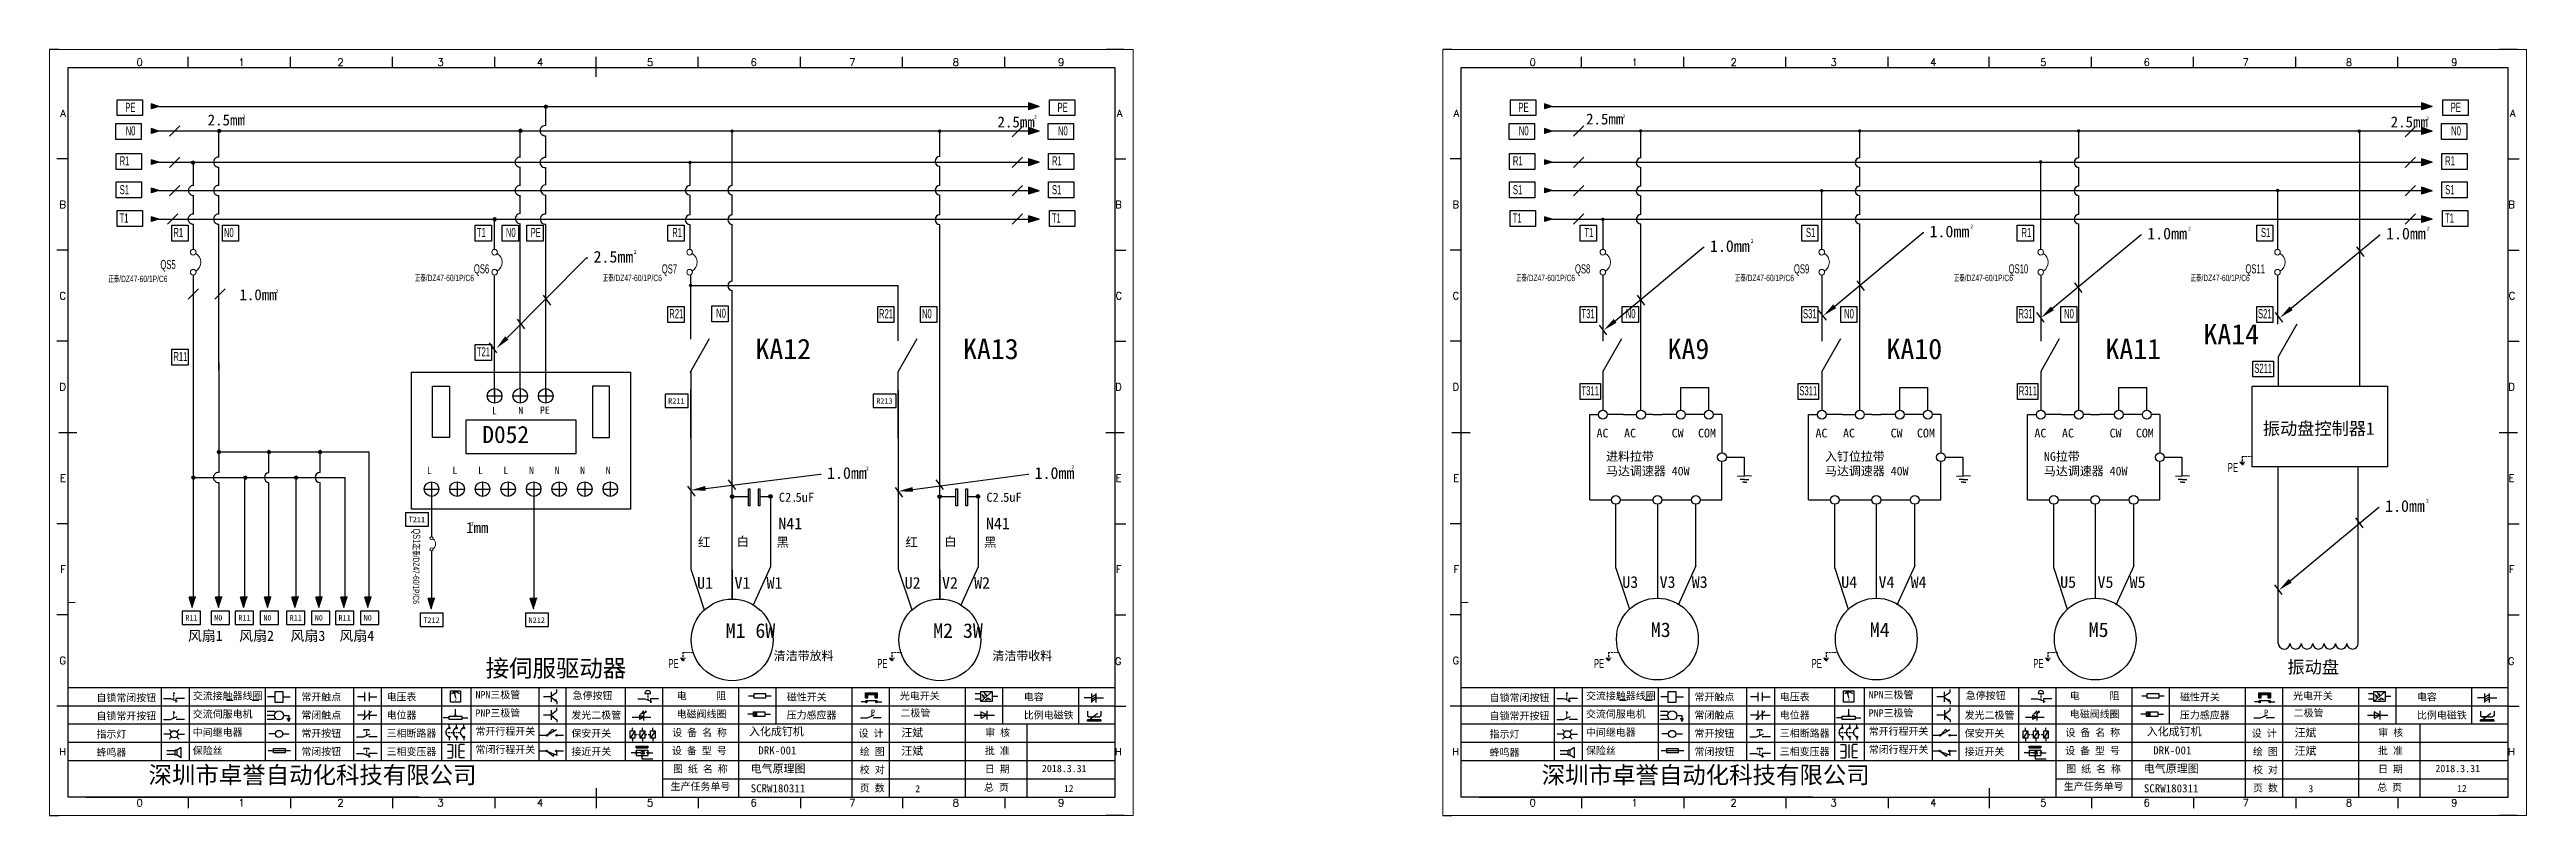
# Model space of a CAD drawing. Header units: millimetres. Extents: x 175 to 4940, y -2082 to 1907.
# Drawn here: x 931 to 1609, y 661 to 871 of the extents above; entities that cross this region are included whole.
import ezdxf
from ezdxf import colors
from ezdxf.entities.mleader import LeaderData, LeaderLine
from ezdxf.enums import TextEntityAlignment as Align
from ezdxf.lldxf.tags import DXFTag
from ezdxf.math import Vec2, Vec3

# ---------------------------------------------------------------- set-up
doc = ezdxf.new("R2010")
doc.units = ezdxf.units.MM
doc.linetypes.add('DASHED', pattern=[0.75, 0.5, -0.25])
for name, color, linetype in [('AE_BOR', 1, 'Continuous'), ('MISC', 2, 'Continuous'), ('SYMS', 7, 'Continuous')]:
    doc.layers.add(name, color=color, linetype=linetype)
doc.layers.add('Dimension', color=3, linetype='Continuous', lineweight=13)
doc.styles.get("Standard").update_dxf_attribs({"font": ''})
doc.styles.add('WD', font='romans.shx', dxfattribs={"width": 0.8, "bigfont": 'gbcbig.shx'})
doc.styles.add('样式 0', font='')
doc.styles.add('样式 8', font='arial.ttf', dxfattribs={"width": 0.6, "height": 2.5})
doc.styles.add('汉字', font='')
doc.styles.get('Standard').set_extended_font_data('SimSun')
doc.styles.get('样式 0').set_extended_font_data('KaiTi_GB2312')
doc.styles.get('汉字').set_extended_font_data('新宋体')
tags = doc.linetypes.add('HIDDEN2', pattern=[4.7625, 3.175, -1.5875]).pattern_tags.tags
tags[6:7] = [DXFTag(74, 4), DXFTag(75, 0), DXFTag(340, '0'), DXFTag(46, 1.0), DXFTag(50, 0.0), DXFTag(44, 0.0), DXFTag(45, 0.0)]
tags[4:5] = [DXFTag(74, 4), DXFTag(75, 0), DXFTag(340, '0'), DXFTag(46, 1.0), DXFTag(50, 0.0), DXFTag(44, 0.0), DXFTag(45, 0.0)]

msp = doc.modelspace()

# ---------------------------------------------------------------- texts
at = {"char_height": 2.5, "width": 4.96666, "attachment_point": 1, "style": '样式 8'}
for s, insert in [('N0', (951.466, 849.515)), ('N0', (1206.965, 849.515)), ('N0', (1333.268, 849.515)), ('N0', (1588.767, 849.515)), ('R1', (949.824, 841.291)), ('R1', (1205.323, 841.291)), ('R1', (1331.626, 841.291)), ('R1', (1587.125, 841.291)), ('S1', (949.83, 833.384)), ('S1', (1205.329, 833.384)), ('S1', (1331.632, 833.384)), ('S1', (1587.131, 833.384)), ('T1', (949.799, 825.611)), ('R1', (964.548, 821.638)), ('N0', (978.402, 821.638)), ('T1', (1047.729, 821.638)), (' N0', (1055.091, 821.638)), (' PE', (1061.86, 821.638)), ('R1', (1101.251, 821.638)), ('T1', (1205.299, 825.611)), ('T1', (1331.601, 825.611)), ('T1', (1351.24, 821.638)), ('S1', (1411.951, 821.638)), ('R1', (1471.007, 821.638)), ('S1', (1536.644, 821.638)), ('T1', (1587.101, 825.611)), ('R21', (1100.445, 799.38)), ('N0', (1113.287, 799.509)), ('R21', (1157.917, 799.38)), ('N0', (1169.697, 799.38)), ('T31', (1350.434, 799.38)), ('N0', (1362.563, 799.38)), ('S31', (1411.145, 799.38)), ('N0', (1422.414, 799.38)), ('R31', (1470.201, 799.38)), ('N0', (1482.699, 799.38)), ('S21', (1535.838, 799.38)), ('R11', (964.548, 787.635)), ('T21', (1047.729, 788.934)), ('S211', (1534.818, 784.407)), ('T311', (1350.434, 778.245)), ('S311', (1410.14, 778.245)), ('R311', (1470.281, 778.245))]:
    msp.add_mtext(s, dxfattribs=dict(at, insert=insert))
at = {"color": 0, "lineweight": -2}
for s, width, insert, char_height, attachment_point in [('2.5mm', 10.88784, (984.14, 852.734), 3, 3), ('2', 1.08532, (983.565, 852.734), 1, 1), ('2.5mm', 10.88784, (1200.593, 852.196), 3, 3), ('2', 1.08532, (1200.405, 852.49), 1, 1), ('2.5mm', 10.88784, (1361.896, 853), 3, 3), ('2', 1.08532, (1361.685, 852.735), 1, 1), ('2.5mm', 10.88784, (1582.395, 852.196), 3, 3), ('2', 1.08532, (1581.926, 852.196), 1, 1), ('2', 1.08532, (1457.023, 822.553), 1, 1), ('2', 1.08532, (1516.683, 821.979), 1, 1), ('2', 1.08532, (1582.12, 821.979), 1, 1), ('2', 1.08532, (1090.717, 815.531), 1, 1), ('2', 1.08532, (1396.836, 818.545), 1, 1), ('1.0mm', 10.88784, (992.854, 804.825), 3, 3), ('2', 1.08532, (992.557, 804.825), 1, 1), ('D052', 18.20947, (1049.217, 767.363), 4.7064, 1), ('L', 4.20896, (1051.852, 772.527), 2, 1), ('N', 4.20896, (1059.052, 772.581), 2, 1), ('PE', 4.20896, (1064.992, 772.672), 2, 1), ('L', 4.20896, (1034.019, 756.151), 2, 1), ('L', 4.20896, (1041.019, 756.151), 2, 1), ('L', 4.20896, (1048.019, 756.151), 2, 1), ('L', 4.20896, (1055.019, 756.151), 2, 1), ('N', 4.20896, (1062.019, 756.151), 2, 1), ('N', 4.20896, (1069.019, 756.151), 2, 1), ('N', 4.20896, (1076.019, 756.151), 2, 1), ('N', 4.20896, (1083.019, 756.151), 2, 1), ('2', 1.08532, (1154.325, 756.217), 1, 1), ('2', 1.08532, (1210.655, 756.553), 1, 1), ('2', 1.08532, (1581.866, 747.285), 1, 1), ('1mm', 10.88784, (1050.874, 740.972), 3, 3), ('2', 1.08532, (1046.092, 740.988), 1, 1), ('接伺服驱动器', 56.65353, (1050.134, 703.285), 4.7064, 1)]:
    msp.add_mtext_dynamic_manual_height_columns(s, width=width, gutter_width=23.532, heights=[0], dxfattribs=dict(at, insert=insert, char_height=char_height, attachment_point=attachment_point))
at = {"attachment_point": 1}
for s, insert, char_height, width in [('KA14', (1520.899, 795.293), 5.6, 22.04493), ('KA12', (1124.073, 791.262), 5.6, 22.04493), ('KA13', (1180.961, 791.262), 5.6, 22.04493), ('KA9', (1374.041, 791.262), 5.6, 22.04493), ('KA10', (1434.041, 791.262), 5.6, 22.04493), ('KA11', (1494.041, 791.262), 5.6, 22.04493), ('振动盘控制器1', (1537.16, 768.368), 3.456, 44.93902), ('AC', (1354.569, 766.59), 2.4, 13.95087), ('AC', (1362.119, 766.59), 2.4, 13.95087), ('CW', (1375.165, 766.59), 2.4, 13.95087), ('COM', (1382.382, 766.59), 2.4, 13.95087), ('AC', (1414.569, 766.59), 2.4, 13.95087), ('AC', (1422.119, 766.59), 2.4, 13.95087), ('CW', (1435.165, 766.59), 2.4, 13.95087), ('COM', (1442.382, 766.59), 2.4, 13.95087), ('AC', (1474.569, 766.59), 2.4, 13.95087), ('AC', (1482.119, 766.59), 2.4, 13.95087), ('CW', (1495.165, 766.59), 2.4, 13.95087), ('COM', (1502.382, 766.59), 2.4, 13.95087), ('{\\fFangSong|b0|i0|c134|p49;C2.}', (1130.469, 749.041), 2.496, 8.0157), ('{\\fFangSong|b0|i0|c134|p49;5uF}', (1135.067, 749.041), 2.496, 8.0157), ('{\\fFangSong|b0|i0|c134|p49;C2.}', (1187.356, 749.041), 2.496, 8.0157), ('{\\fFangSong|b0|i0|c134|p49;5uF}', (1191.954, 749.041), 2.496, 8.0157), ('N41', (1130.349, 742.193), 3.2, 8.02692), ('N41', (1187.236, 742.193), 3.2, 8.02692), ('{\\fFangSong|b0|i0|c134|p49;红}', (1108.296, 736.736), 2.496, 8.0157), ('{\\fFangSong|b0|i0|c134|p49;白}', (1118.909, 736.894), 2.496, 8.0157), ('{\\fFangSong|b0|i0|c134|p49;黑}', (1129.839, 736.736), 2.496, 8.0157), ('{\\fFangSong|b0|i0|c134|p49;红}', (1165.183, 736.736), 2.496, 8.0157), ('{\\fFangSong|b0|i0|c134|p49;白}', (1175.797, 736.894), 2.496, 8.0157), ('{\\fFangSong|b0|i0|c134|p49;黑}', (1186.727, 736.736), 2.496, 8.0157), ('U1', (1108.075, 725.92), 3.2, 6.261), ('V1', (1118.312, 725.92), 3.2, 6.261), ('W1', (1127.116, 725.92), 3.2, 6.261), ('U2', (1164.963, 725.92), 3.2, 6.261), ('V2', (1175.199, 725.92), 3.2, 6.261), ('W2', (1184.004, 725.92), 3.2, 6.261), ('U3', (1361.617, 726.156), 3.2, 6.261), ('V3', (1371.853, 726.156), 3.2, 6.261), ('W3', (1380.658, 726.156), 3.2, 6.261), ('U4', (1421.617, 726.156), 3.2, 6.261), ('V4', (1431.853, 726.156), 3.2, 6.261), ('W4', (1440.658, 726.156), 3.2, 6.261), ('U5', (1481.617, 726.156), 3.2, 6.261), ('V5', (1491.853, 726.156), 3.2, 6.261), ('W5', (1500.658, 726.156), 3.2, 6.261), ('{\\fFangSong|b0|i0|c134|p49;M1 6W}', (1115.903, 713.238), 3.9936, 13.63877), ('{\\fFangSong|b0|i0|c134|p49;M2 3W}', (1172.79, 713.238), 3.9936, 13.63877), ('{\\fFangSong|b0|i0|c134|p49;M3}', (1369.444, 713.474), 3.9936, 13.63877), ('{\\fFangSong|b0|i0|c134|p49;M4}', (1429.444, 713.474), 3.9936, 13.63877), ('{\\fFangSong|b0|i0|c134|p49;M5}', (1489.444, 713.474), 3.9936, 13.63877), ('振动盘', (1543.903, 702.978), 3.456, 44.93902), ('入化成钉机', (1122.306, 684.68), 2.2, 24.33474), ('DRK-001', (1124.842, 679.496), 2.2, 25.88003), ('汪斌', (1164.041, 684.348), 2.2, 15.31746), ('汪斌', (1164.041, 679.348), 2.2, 15.31746), ('入化成钉机', (1505.35, 684.68), 2.2, 24.33474), ('DRK-001', (1507.119, 679.496), 2.2, 25.88003), ('汪斌', (1545.843, 684.348), 2.2, 15.31746), ('汪斌', (1545.843, 679.348), 2.2, 15.31746), ('{\\fKaiTi_GB2312|b0|i0|c134|p49;电气原理图}', (1122.755, 674.497), 2.2, 25.88003), ('{\\fKaiTi_GB2312|b0|i0|c134|p49;2018.3.31}', (1202.566, 674.426), 2, 60.2542), ('{\\fKaiTi_GB2312|b0|i0|c134|p49;电气原理图}', (1504.557, 674.497), 2.2, 25.88003), ('{\\fKaiTi_GB2312|b0|i0|c134|p49;2018.3.31}', (1584.448, 674.426), 2, 60.2542), ('{\\fKaiTi_GB2312|b0|i0|c134|p49;SCRW180311}', (1122.755, 669.097), 2.2, 25.68687), ('{\\fKaiTi_GB2312|b0|i0|c134|p49;2}', (1167.875, 668.852), 1.92, 10.15907), ('{\\fKaiTi_GB2312|b0|i0|c134|p49;12}', (1208.604, 668.904), 1.92, 11.84593), ('{\\fKaiTi_GB2312|b0|i0|c134|p49;SCRW180311}', (1504.557, 669.097), 2.2, 25.68687), ('{\\fKaiTi_GB2312|b0|i0|c134|p49;3}', (1549.677, 668.852), 1.92, 10.15907), ('{\\fKaiTi_GB2312|b0|i0|c134|p49;12}', (1590.406, 668.904), 1.92, 11.84593)]:
    msp.add_mtext(s, dxfattribs=dict(at, insert=insert, char_height=char_height, width=width))
at = {"lineweight": -3, "ltscale": 0.5, "char_height": 2.4, "attachment_point": 1}
for s, insert in [('进料拉带\\P马达调速器 40W', (1357.174, 760.178)), ('入钉位拉带\\P马达调速器 40W', (1417.174, 760.178)), ('NG拉带\\P马达调速器 40W', (1477.174, 760.178)), ('清洁带放料', (1129.093, 705.521)), ('清洁带收料', (1189.012, 705.521))]:
    msp.add_mtext_dynamic_manual_height_columns(s, width=52.16097, gutter_width=20, heights=[15.15], dxfattribs=dict(at, insert=insert))
at = {"color": 0, "ltscale": 2, "char_height": 2.8, "width": 23.55735, "attachment_point": 1}
for s, insert in [('\\pi7.0887;风扇1', (961.438, 711.221)), ('\\pi7.0109;风扇2', (975.565, 711.221)), ('\\pi7.0109;风扇3', (989.632, 711.221)), ('\\pi7.0109;风扇4', (1003.031, 711.221))]:
    msp.add_mtext(s, dxfattribs=dict(at, insert=insert))
at = {"char_height": 2, "attachment_point": 1, "style": '汉字'}
for s, insert in [('{\\fKaiTi_GB2312|b0|i0|c134|p49;自锁常闭按钮}', (943.467, 693.864)), ('{\\fKaiTi_GB2312|b0|i0|c134|p49;交流接触器线圈}', (969.862, 694.358)), ('{\\fKaiTi_GB2312|b0|i0|c134|p49;常开触点}', (999.615, 694.071)), ('{\\fKaiTi_GB2312|b0|i0|c134|p49;电压表}', (1022.975, 694.08)), ('{\\fKaiTi_GB2312|b0|i0|c134|p49;NPN三极管}', (1047.341, 694.642)), ('{\\fKaiTi_GB2312|b0|i0|c134|p49;急停按钮}', (1073.963, 694.429)), ('{\\fKaiTi_GB2312|b0|i0|c134|p49;电      阻}', (1102.469, 694.357)), ('{\\fKaiTi_GB2312|b0|i0|c134|p49;磁性开关}', (1132.68, 694.021)), ('{\\fKaiTi_GB2312|b0|i0|c134|p49;光电开关}', (1163.631, 694.358)), ('{\\fKaiTi_GB2312|b0|i0|c134|p49;电容}', (1197.606, 694.071)), ('{\\fKaiTi_GB2312|b0|i0|c134|p49;自锁常闭按钮}', (1325.269, 693.864)), ('{\\fKaiTi_GB2312|b0|i0|c134|p49;交流接触器线圈}', (1351.664, 694.358)), ('{\\fKaiTi_GB2312|b0|i0|c134|p49;常开触点}', (1381.417, 694.071)), ('{\\fKaiTi_GB2312|b0|i0|c134|p49;电压表}', (1404.777, 694.08)), ('{\\fKaiTi_GB2312|b0|i0|c134|p49;NPN三极管}', (1429.143, 694.642)), ('{\\fKaiTi_GB2312|b0|i0|c134|p49;急停按钮}', (1455.765, 694.429)), ('{\\fKaiTi_GB2312|b0|i0|c134|p49;电      阻}', (1484.271, 694.357)), ('{\\fKaiTi_GB2312|b0|i0|c134|p49;磁性开关}', (1514.482, 694.021)), ('{\\fKaiTi_GB2312|b0|i0|c134|p49;光电开关}', (1545.433, 694.358)), ('{\\fKaiTi_GB2312|b0|i0|c134|p49;电容}', (1579.408, 694.071)), ('{\\fKaiTi_GB2312|b0|i0|c134|p49;自锁常开按钮}', (943.467, 688.864)), ('{\\fKaiTi_GB2312|b0|i0|c134|p49;交流伺服电机}', (969.862, 689.358)), ('{\\fKaiTi_GB2312|b0|i0|c134|p49;常闭触点}', (999.615, 689.071)), ('{\\fKaiTi_GB2312|b0|i0|c134|p49;电位器}', (1022.975, 689.08)), ('{\\fKaiTi_GB2312|b0|i0|c134|p49;PNP三极管}', (1047.341, 689.642)), ('{\\fKaiTi_GB2312|b0|i0|c134|p49;发光二极管}', (1073.63, 689.071)), ('{\\fKaiTi_GB2312|b0|i0|c134|p49;电磁阀线圈}', (1102.469, 689.357)), ('{\\fKaiTi_GB2312|b0|i0|c134|p49;压力感应器}', (1132.627, 689.08)), ('{\\fKaiTi_GB2312|b0|i0|c134|p49;二极管}', (1163.812, 689.642)), ('{\\fKaiTi_GB2312|b0|i0|c134|p49;比例电磁铁}', (1197.606, 689.071)), ('{\\fKaiTi_GB2312|b0|i0|c134|p49;自锁常开按钮}', (1325.269, 688.864)), ('{\\fKaiTi_GB2312|b0|i0|c134|p49;交流伺服电机}', (1351.664, 689.358)), ('{\\fKaiTi_GB2312|b0|i0|c134|p49;常闭触点}', (1381.417, 689.071)), ('{\\fKaiTi_GB2312|b0|i0|c134|p49;电位器}', (1404.777, 689.08)), ('{\\fKaiTi_GB2312|b0|i0|c134|p49;PNP三极管}', (1429.143, 689.642)), ('{\\fKaiTi_GB2312|b0|i0|c134|p49;发光二极管}', (1455.432, 689.071)), ('{\\fKaiTi_GB2312|b0|i0|c134|p49;电磁阀线圈}', (1484.271, 689.357)), ('{\\fKaiTi_GB2312|b0|i0|c134|p49;压力感应器}', (1514.429, 689.08)), ('{\\fKaiTi_GB2312|b0|i0|c134|p49;二极管}', (1545.614, 689.642)), ('{\\fKaiTi_GB2312|b0|i0|c134|p49;比例电磁铁}', (1579.408, 689.071)), ('{\\fKaiTi_GB2312|b0|i0|c134|p49;指示灯}', (943.467, 683.864)), ('{\\fKaiTi_GB2312|b0|i0|c134|p49;蜂鸣器}', (943.467, 678.864)), ('{\\fKaiTi_GB2312|b0|i0|c134|p49;保险丝}', (969.862, 679.358)), ('{\\fKaiTi_GB2312|b0|i0|c134|p49;中间继电器}', (969.862, 684.358)), ('{\\fKaiTi_GB2312|b0|i0|c134|p49;常开按钮}', (999.615, 684.071)), ('{\\fKaiTi_GB2312|b0|i0|c134|p49;常闭按钮}', (999.615, 679.071)), ('{\\fKaiTi_GB2312|b0|i0|c134|p49;三相断路器}', (1022.975, 684.08)), ('{\\fKaiTi_GB2312|b0|i0|c134|p49;三相变压器}', (1022.975, 679.08)), ('{\\fKaiTi_GB2312|b0|i0|c134|p49;常开行程开关}', (1047.341, 684.642)), ('{\\fKaiTi_GB2312|b0|i0|c134|p49;常闭行程开关}', (1047.341, 679.642)), ('{\\fKaiTi_GB2312|b0|i0|c134|p49;保安开关}', (1073.63, 684.071)), ('{\\fKaiTi_GB2312|b0|i0|c134|p49;接近开关}', (1073.63, 679.071)), ('{\\fKaiTi_GB2312|b0|i0|c134|p0;设 备 型 号}', (1101.188, 679.305)), ('{\\fKaiTi_GB2312|b0|i0|c134|p0;设 备 名 称}', (1101.262, 684.305)), ('{\\fKaiTi_GB2312|b0|i0|c134|p0;设 计}', (1152.329, 684.089)), ('{\\fKaiTi_GB2312|b0|i0|c134|p0;绘 图}', (1152.658, 679.089)), ('{\\fKaiTi_GB2312|b0|i0|c134|p0;批 准}', (1186.927, 679.299)), ('{\\fKaiTi_GB2312|b0|i0|c134|p0;审 核}', (1186.997, 684.299)), ('{\\fKaiTi_GB2312|b0|i0|c134|p49;指示灯}', (1325.269, 683.864)), ('{\\fKaiTi_GB2312|b0|i0|c134|p49;蜂鸣器}', (1325.269, 678.864)), ('{\\fKaiTi_GB2312|b0|i0|c134|p49;保险丝}', (1351.664, 679.358)), ('{\\fKaiTi_GB2312|b0|i0|c134|p49;中间继电器}', (1351.664, 684.358)), ('{\\fKaiTi_GB2312|b0|i0|c134|p49;常开按钮}', (1381.417, 684.071)), ('{\\fKaiTi_GB2312|b0|i0|c134|p49;常闭按钮}', (1381.417, 679.071)), ('{\\fKaiTi_GB2312|b0|i0|c134|p49;三相断路器}', (1404.777, 684.08)), ('{\\fKaiTi_GB2312|b0|i0|c134|p49;三相变压器}', (1404.777, 679.08)), ('{\\fKaiTi_GB2312|b0|i0|c134|p49;常开行程开关}', (1429.143, 684.642)), ('{\\fKaiTi_GB2312|b0|i0|c134|p49;常闭行程开关}', (1429.143, 679.642)), ('{\\fKaiTi_GB2312|b0|i0|c134|p49;保安开关}', (1455.432, 684.071)), ('{\\fKaiTi_GB2312|b0|i0|c134|p49;接近开关}', (1455.432, 679.071)), ('{\\fKaiTi_GB2312|b0|i0|c134|p0;设 备 型 号}', (1482.99, 679.305)), ('{\\fKaiTi_GB2312|b0|i0|c134|p0;设 备 名 称}', (1483.064, 684.305)), ('{\\fKaiTi_GB2312|b0|i0|c134|p0;设 计}', (1534.131, 684.089)), ('{\\fKaiTi_GB2312|b0|i0|c134|p0;绘 图}', (1534.46, 679.089)), ('{\\fKaiTi_GB2312|b0|i0|c134|p0;批 准}', (1568.729, 679.299)), ('{\\fKaiTi_GB2312|b0|i0|c134|p0;审 核}', (1568.799, 684.299)), ('{\\fKaiTi_GB2312|b0|i0|c134|p0;图 纸 名 称}', (1101.472, 674.305)), ('{\\fKaiTi_GB2312|b0|i0|c134|p0;校 对}', (1152.658, 674.089)), ('{\\fKaiTi_GB2312|b0|i0|c134|p0;日 期}', (1186.927, 674.299)), ('{\\fKaiTi_GB2312|b0|i0|c134|p0;图 纸 名 称}', (1483.274, 674.305)), ('{\\fKaiTi_GB2312|b0|i0|c134|p0;校 对}', (1534.46, 674.089)), ('{\\fKaiTi_GB2312|b0|i0|c134|p0;日 期}', (1568.729, 674.299)), ('{\\fKaiTi_GB2312|b0|i0|c134|p0;生产任务单号}', (1100.81, 669.522)), ('{\\fKaiTi_GB2312|b0|i0|c134|p0;页 数}', (1152.658, 669.089)), ('{\\fKaiTi_GB2312|b0|i0|c134|p0;总 页}', (1186.698, 669.299)), ('{\\fKaiTi_GB2312|b0|i0|c134|p0;生产任务单号}', (1482.612, 669.522)), ('{\\fKaiTi_GB2312|b0|i0|c134|p0;页 数}', (1534.46, 669.089)), ('{\\fKaiTi_GB2312|b0|i0|c134|p0;总 页}', (1568.501, 669.299))]:
    msp.add_mtext(s, dxfattribs=dict(at, insert=insert))
at = {"color": 0, "lineweight": -2, "char_height": 4.70644, "width": 96.11383, "attachment_point": 1}
for insert in [(957.745, 674.021), (1339.547, 674.021)]:
    msp.add_mtext('深圳市卓誉自动化科技有限公司', dxfattribs=dict(at, insert=insert))
at = {"lineweight": 0, "style": '样式 8', "width": 0.6}
for tag, height, p in [('正泰/DZ47-60/1P/C6', 1.75, (962.928, 806.794)), ('QS5', 2.5, (965.187, 810.352)), ('正泰/DZ47-60/1P/C6', 1.75, (1046.929, 807.044)), ('QS6', 2.5, (1051.101, 809.164)), ('正泰/DZ47-60/1P/C6', 1.75, (1098.42, 807.044)), ('QS7', 2.5, (1102.593, 809.164)), ('正泰/DZ47-60/1P/C6', 1.75, (1348.68, 807.044)), ('QS8', 2.5, (1352.853, 809.164)), ('正泰/DZ47-60/1P/C6', 1.75, (1408.68, 807.044)), ('QS9', 2.5, (1412.853, 809.164)), ('正泰/DZ47-60/1P/C6', 1.75, (1468.68, 807.044)), ('QS10', 2.5, (1472.853, 809.164)), ('正泰/DZ47-60/1P/C6', 1.75, (1533.58, 807.044)), ('QS11', 2.5, (1537.753, 809.164))]:
    msp.add_attdef(tag, text='', height=height, dxfattribs=at).set_placement(p, align=Align.RIGHT)
for tag, height, p in [('QS12', 2, (1030.197, 734.098)), ('正泰/DZ47-60/1P/C6', 1.75, (1030.176, 718.557))]:
    msp.add_attdef(tag, text='', height=height, rotation=270, dxfattribs=at).set_placement(p, align=Align.RIGHT)
at = {"layer": 'AE_BOR', "style": 'WD'}
for s, p in [('0', (955.278, 866.05)), ('1', (983.204, 866.05)), ('2', (1010.353, 866.05)), ('3', (1037.753, 866.05)), ('4', (1065.054, 866.05)), ('5', (1095.203, 866.05)), ('6', (1123.548, 866.05)), ('7', (1150.646, 866.05)), ('8', (1178.976, 866.05)), ('9', (1207.84, 866.05)), ('0', (1337.08, 866.05)), ('1', (1365.006, 866.05)), ('2', (1392.155, 866.05)), ('3', (1419.555, 866.05)), ('4', (1446.856, 866.05)), ('5', (1477.005, 866.05)), ('6', (1505.35, 866.05)), ('7', (1532.448, 866.05)), ('8', (1560.778, 866.05)), ('9', (1589.642, 866.05)), ('0', (955.278, 663.05)), ('1', (983.204, 663.05)), ('2', (1010.353, 663.05)), ('3', (1037.753, 663.05)), ('4', (1065.054, 663.05)), ('5', (1095.203, 663.05)), ('6', (1123.548, 663.05)), ('7', (1150.646, 663.05)), ('8', (1178.976, 663.05)), ('9', (1207.84, 663.05)), ('0', (1337.08, 663.05)), ('1', (1365.006, 663.05)), ('2', (1392.155, 663.05)), ('3', (1419.555, 663.05)), ('4', (1446.856, 663.05)), ('5', (1477.005, 663.05)), ('6', (1505.35, 663.05)), ('7', (1532.448, 663.05)), ('8', (1560.778, 663.05)), ('9', (1589.642, 663.05))]:
    msp.add_text(s, height=2, dxfattribs=at).set_placement(p, align=Align.CENTER)
for s, p in [('A', (935.111, 853.05)), ('A', (1224.635, 853.05)), ('A', (1316.913, 853.05)), ('A', (1606.437, 853.05)), ('B', (935.111, 828.05)), ('B', (1224.445, 828.05)), ('B', (1316.913, 828.05)), ('B', (1606.247, 828.05)), ('C', (935.111, 803.05)), ('C', (1224.54, 803.05)), ('C', (1316.913, 803.05)), ('C', (1606.342, 803.05)), ('D', (935.111, 778.05)), ('D', (1224.445, 778.05)), ('D', (1316.913, 778.05)), ('D', (1606.247, 778.05)), ('E', (935.111, 753.05)), ('E', (1224.35, 753.05)), ('E', (1316.913, 753.05)), ('E', (1606.152, 753.05)), ('F', (935.111, 728.05)), ('F', (1224.35, 728.05)), ('F', (1224.35, 728.05)), ('F', (1316.913, 728.05)), ('F', (1606.152, 728.05)), ('F', (1606.152, 728.05)), ('G', (935.111, 703.05)), ('G', (1224.35, 702.831)), ('G', (1316.913, 703.05)), ('G', (1606.152, 702.831)), ('H', (935.111, 678.05)), ('H', (1224.445, 678.05)), ('H', (1316.913, 678.05)), ('H', (1606.247, 678.05))]:
    msp.add_text(s, height=2, dxfattribs=at).set_placement(p, align=Align.MIDDLE_RIGHT)
at = {"layer": 'MISC', "char_height": 2.5, "width": 4.96666, "attachment_point": 1, "style": '样式 8'}
for insert in [(950.128, 855.937), (1205.628, 855.937), (1331.93, 855.937), (1587.43, 855.937), (1526.338, 757.177), (1098.996, 703.467), (1156.227, 703.467), (1352.618, 703.467), (1412.289, 703.467), (1473.057, 703.467)]:
    msp.add_mtext('\\pi1.2228;PE', dxfattribs=dict(at, insert=insert))
at = {"layer": 'MISC', "color": 0, "char_height": 1.5, "width": 5.01683, "attachment_point": 1, "style": '样式 0'}
for s, insert in [('R211', (1100.155, 774.942)), ('R213', (1157.177, 774.942)), ('T211', (1029.045, 742.456)), ('R11', (967.813, 715.495)), ('N0', (975.729, 715.495)), ('R11', (982.334, 715.495)), ('N0', (989.218, 715.495)), ('R11', (996.4, 715.495)), ('N0', (1003.285, 715.495)), ('R11', (1009.799, 715.495)), ('N0', (1016.684, 715.495)), ('T212', (1033.045, 714.867)), ('N212', (1061.887, 714.867))]:
    msp.add_mtext(s, dxfattribs=dict(at, insert=insert))

# ---------------------------------------------------------------- blocks, each defined once
blk = doc.blocks.new('磁性开关')
at = {"linetype": 'ByBlock'}
h = blk.add_hatch(dxfattribs=at)
h.set_pattern_fill('ANSI31', color=256, scale=0.1, style=0)
h.paths.add_polyline_path([(-1910.88, -776.69), (-1910.88, -775.29), (-1907.69, -775.29), (-1907.69, -776.69), (-1908.31, -776.69), (-1908.31, -775.79), (-1910.25, -775.79), (-1910.25, -776.69)])
for p, q in [((-1910.91, -777.81), (-1912.09, -777.81)), ((-1910.88, -776.69), (-1910.88, -775.29)), ((-1910.88, -775.29), (-1907.69, -775.29)), ((-1910.88, -776.69), (-1910.25, -776.69)), ((-1910.88, -777.39), (-1907.69, -777.39)), ((-1910.25, -776.69), (-1910.25, -775.79)), ((-1910.25, -775.79), (-1908.31, -775.79)), ((-1908.31, -776.69), (-1908.31, -775.79)), ((-1908.31, -776.69), (-1907.69, -776.69)), ((-1907.69, -775.29), (-1907.69, -776.69)), ((-1907.66, -777.81), (-1906.48, -777.81))]:
    blk.add_line(p, q, dxfattribs=at)
for centre in [(-1910.68, -777.81), (-1907.88, -777.81)]:
    blk.add_circle(centre, 0.225, dxfattribs=at)
blk = doc.blocks.new('*U4')
at = {"linetype": 'ByBlock'}
for p, q in [((-1909.23, -780.45), (-1909.23, -780.67)), ((-1909.23, -780.45), (-1908.92, -780.84)), ((-1911.92, -782.07), (-1910.06, -782.07)), ((-1910.06, -782.07), (-1908.18, -782.88)), ((-1909.23, -780.84), (-1909.23, -781.05)), ((-1909.23, -781.23), (-1909.23, -781.44)), ((-1909.23, -781.61), (-1909.23, -781.83)), ((-1909.23, -782), (-1909.23, -782.21)), ((-1909.23, -782.38), (-1909.23, -782.43)), ((-1908.52, -783.07), (-1908.52, -782.07)), ((-1906.25, -782.07), (-1908.52, -782.07))]:
    blk.add_line(p, q, dxfattribs=at)
blk = doc.blocks.new('*U6')
at = {"linetype": 'ByBlock'}
for p, q in [((-1911.92, -792.89), (-1910.06, -792.89)), ((-1910.06, -792.89), (-1908.18, -792.08)), ((-1908.88, -791.17), (-1909.23, -790.71)), ((-1909.23, -790.71), (-1909.23, -790.92)), ((-1909.23, -791.09), (-1909.23, -791.31)), ((-1909.23, -791.48), (-1909.23, -791.69)), ((-1909.23, -791.86), (-1909.23, -792.08)), ((-1909.23, -792.25), (-1909.23, -792.47)), ((-1906.25, -792.89), (-1908.52, -792.89))]:
    blk.add_line(p, q, dxfattribs=at)
blk = doc.blocks.new('蜂鸣器')
at = {"linetype": 'ByBlock'}
for p, q in [((-1908.8, -796.48), (-1911.01, -796.48)), ((-1908.8, -797.46), (-1911.01, -797.46)), ((-1908.25, -796.26), (-1908.8, -796.26)), ((-1908.8, -797.68), (-1908.8, -796.26)), ((-1908.25, -797.68), (-1908.8, -797.68)), ((-1907.17, -795.53), (-1908.25, -796.26)), ((-1908.25, -797.68), (-1908.25, -796.26)), ((-1907.17, -798.41), (-1908.25, -797.68)), ((-1907.17, -795.53), (-1907.17, -798.41))]:
    blk.add_line(p, q, dxfattribs=at)
blk = doc.blocks.new('指示灯')
at = {"linetype": 'ByBlock'}
for p, q in [((-1854.25, -776.92), (-1856.06, -776.92)), ((-1854.62, -775.59), (-1853.97, -776.23)), ((-1854.62, -778.25), (-1853.97, -777.61)), ((-1851.9, -775.59), (-1852.54, -776.23)), ((-1851.9, -778.25), (-1852.54, -777.61)), ((-1852.26, -776.92), (-1850.45, -776.92))]:
    blk.add_line(p, q, dxfattribs=at)
blk.add_circle((-1853.26, -776.92), 0.992, dxfattribs=at)
blk = doc.blocks.new('光电开关')
at = {"linetype": 'ByBlock'}
h = blk.add_hatch(dxfattribs=at)
h.set_pattern_fill('ANSI31', color=256, scale=0.01, style=0)
h.set_pattern_definition([(45, (0.172267, 0), (-0.0224506403, 0.0224506403), [])])
h.paths.add_polyline_path([(-1882.44, -776.34), (-1882.5, -775.91), (-1882.68, -776.07)])
h.paths.add_polyline_path([(-1882.86, -776.23), (-1882.44, -776.34), (-1882.68, -776.07)])
h.paths.add_polyline_path([(-1883.05, -776.88), (-1883.11, -776.45), (-1883.29, -776.61)])
h.paths.add_polyline_path([(-1883.47, -776.77), (-1883.05, -776.88), (-1883.29, -776.61)])
for p, q in [((-1884.01, -775.96), (-1885.56, -775.96)), ((-1884.01, -777.39), (-1885.56, -777.39)), ((-1880.91, -775.3), (-1884.01, -778.05)), ((-1883.75, -776.09), (-1883.05, -776.88)), ((-1883.11, -776.45), (-1883.47, -776.77)), ((-1883.05, -776.88), (-1883.47, -776.77)), ((-1883.14, -775.55), (-1882.44, -776.34)), ((-1883.05, -776.88), (-1883.11, -776.45)), ((-1882.5, -775.91), (-1882.86, -776.23)), ((-1882.44, -776.34), (-1882.86, -776.23)), ((-1882.78, -777.47), (-1882.23, -777.47)), ((-1882.44, -776.34), (-1882.5, -775.91)), ((-1882.23, -777.47), (-1882.23, -777.14)), ((-1882.23, -777.14), (-1881.78, -777.14)), ((-1881.78, -777.47), (-1881.78, -777.14)), ((-1881.23, -777.47), (-1881.78, -777.47)), ((-1879.37, -776.67), (-1880.91, -776.67))]:
    blk.add_line(p, q, dxfattribs=at)
blk.add_lwpolyline([(-1884.01, -775.3), (-1880.91, -775.3), (-1880.91, -778.05), (-1884.01, -778.05)], close=True, dxfattribs=at)
blk = doc.blocks.new('交流接触器线圈')
at = {"linetype": 'ByBlock'}
for p, q in [((-1880.82, -781.77), (-1882.87, -781.77)), ((-1878.72, -781.77), (-1876.67, -781.77))]:
    blk.add_line(p, q, dxfattribs=at)
blk.add_lwpolyline([(-1880.82, -780.28), (-1878.72, -780.28), (-1878.72, -783.26), (-1880.82, -783.26)], close=True, dxfattribs=at)
blk = doc.blocks.new('交流伺服电机')
at = {"linetype": 'ByBlock'}
for p, q in [((-1880.97, -785.75), (-1882.94, -785.75)), ((-1880.97, -786.85), (-1882.94, -786.85)), ((-1880.97, -785.75), (-1880.65, -786.03)), ((-1878.49, -786.85), (-1877.07, -786.85)), ((-1877.07, -786.85), (-1877.07, -787.72)), ((-1880.97, -787.94), (-1882.94, -787.94)), ((-1880.97, -787.94), (-1880.65, -787.67)), ((-1877.54, -787.72), (-1876.59, -787.72)), ((-1877.38, -788.01), (-1876.75, -788.01)), ((-1877.23, -788.29), (-1876.9, -788.29))]:
    blk.add_line(p, q, dxfattribs=at)
blk.add_circle((-1879.73, -786.85), 1.24, dxfattribs=at)
blk = doc.blocks.new('中间继电器')
at = {"linetype": 'ByBlock'}
for p, q in [((-1880.72, -791.92), (-1882.54, -791.92)), ((-1878.74, -791.92), (-1876.92, -791.92))]:
    blk.add_line(p, q, dxfattribs=at)
blk.add_circle((-1879.73, -791.92), 0.992, dxfattribs=at)
blk = doc.blocks.new('保险丝')
at = {"linetype": 'ByBlock'}
blk.add_line((-1882.72, -796.49), (-1876.55, -796.49), dxfattribs=at)
blk.add_lwpolyline([(-1881.2, -795.86), (-1878.06, -795.86), (-1878.06, -797.12), (-1881.2, -797.12)], close=True, dxfattribs=at)
blk = doc.blocks.new('常开按钮')
at = {"linetype": 'ByBlock'}
for p, q in [((-1910.06, -787.73), (-1908.18, -786.93)), ((-1909.9, -785.68), (-1908.56, -785.68)), ((-1909.9, -785.68), (-1909.9, -786.07)), ((-1909.23, -785.68), (-1909.23, -785.89)), ((-1909.23, -786.06), (-1909.23, -786.28)), ((-1909.23, -786.45), (-1909.23, -786.67)), ((-1909.23, -786.84), (-1909.23, -787.05)), ((-1909.23, -787.22), (-1909.23, -787.38)), ((-1908.56, -785.68), (-1908.56, -786.07)), ((-1911.92, -787.73), (-1910.06, -787.73)), ((-1906.25, -787.73), (-1908.52, -787.73))]:
    blk.add_line(p, q, dxfattribs=at)
blk = doc.blocks.new('常开触点')
at = {"linetype": 'ByBlock'}
for p, q in [((-1853.82, -782.99), (-1853.82, -780.56)), ((-1852.6, -782.99), (-1852.6, -780.56)), ((-1853.82, -781.77), (-1855.88, -781.77)), ((-1852.6, -781.77), (-1850.55, -781.77))]:
    blk.add_line(p, q, dxfattribs=at)
blk = doc.blocks.new('常闭触点')
at = {"linetype": 'ByBlock'}
for p, q in [((-1853.82, -786.77), (-1855.88, -786.77)), ((-1852.01, -785.66), (-1854.43, -788.1)), ((-1853.82, -787.99), (-1853.82, -785.56)), ((-1852.6, -787.99), (-1852.6, -785.56)), ((-1852.6, -786.77), (-1850.55, -786.77))]:
    blk.add_line(p, q, dxfattribs=at)
blk = doc.blocks.new('常闭按钮')
at = {"linetype": 'ByBlock'}
for p, q in [((-1856.13, -792.28), (-1854.28, -792.28)), ((-1854.28, -792.28), (-1852.4, -793.09)), ((-1854.11, -790.83), (-1852.77, -790.83)), ((-1854.11, -790.83), (-1854.11, -791.22)), ((-1853.44, -790.83), (-1853.44, -791.04)), ((-1853.44, -791.21), (-1853.44, -791.43)), ((-1853.44, -791.6), (-1853.44, -791.82)), ((-1853.44, -791.99), (-1853.44, -792.2)), ((-1853.44, -792.37), (-1853.44, -792.53)), ((-1852.77, -790.83), (-1852.77, -791.22)), ((-1850.47, -792.28), (-1852.73, -792.28)), ((-1852.73, -792.28), (-1852.73, -793.43))]:
    blk.add_line(p, q, dxfattribs=at)
blk = doc.blocks.new('电磁阀线圈')
at = {"linetype": 'ByBlock'}
for p, q in [((-1854.61, -796.54), (-1856.17, -796.54)), ((-1854.61, -795.92), (-1853.75, -797.16)), ((-1853.75, -795.92), (-1854.61, -797.16)), ((-1853.75, -795.92), (-1853.75, -797.16)), ((-1851.53, -796.54), (-1849.97, -796.54))]:
    blk.add_line(p, q, dxfattribs=at)
blk.add_lwpolyline([(-1854.61, -795.92), (-1851.53, -795.92), (-1851.53, -797.16), (-1854.61, -797.16)], close=True, dxfattribs=at)
blk = doc.blocks.new('电压表')
at = {"linetype": 'ByBlock'}
for p, q in [((-1814.84, -780.75), (-1814.91, -781.13)), ((-1814.6, -781.05), (-1814.91, -781.13)), ((-1814.84, -780.75), (-1814.46, -782.26)), ((-1814.84, -780.75), (-1814.6, -781.05))]:
    blk.add_line(p, q, dxfattribs=at)
blk.add_lwpolyline([(-1815.84, -780.34), (-1813.07, -780.34), (-1813.07, -783.49), (-1815.84, -783.49)], close=True, dxfattribs=at)
blk.add_arc((-1814.46, -782.26), 1.56, 46.83135, 133.16865, dxfattribs=at)
at = {"linetype": 'ByBlock', "insert": (-1814.7, -782.39), "char_height": 0.75, "width": 0.6768, "attachment_point": 1}
blk.add_mtext('V', dxfattribs=at)
blk = doc.blocks.new('电位器')
at = {"linetype": 'ByBlock'}
for p, q in [((-1814.45, -787.3), (-1814.62, -786.96)), ((-1814.62, -786.96), (-1814.27, -786.96)), ((-1814.45, -787.3), (-1814.45, -785.39)), ((-1814.45, -787.3), (-1814.27, -786.96)), ((-1816.21, -787.75), (-1817.79, -787.75)), ((-1812.68, -787.75), (-1811.1, -787.75))]:
    blk.add_line(p, q, dxfattribs=at)
blk.add_lwpolyline([(-1816.21, -787.3), (-1812.68, -787.3), (-1812.68, -788.2), (-1816.21, -788.2)], close=True, dxfattribs=at)
blk = doc.blocks.new('三相断路器')
at = {"linetype": 'ByBlock'}
for p, q in [((-1817.14, -791.74), (-1816.72, -791.74)), ((-1816.45, -791.74), (-1816.03, -791.74)), ((-1816.17, -790.33), (-1816.17, -789.7)), ((-1816.17, -793.19), (-1816.17, -793.83)), ((-1815.76, -791.74), (-1815.34, -791.74)), ((-1815.07, -791.74), (-1814.65, -791.74)), ((-1814.38, -791.74), (-1813.96, -791.74)), ((-1814.17, -790.33), (-1814.17, -789.7)), ((-1814.17, -793.19), (-1814.17, -793.83)), ((-1813.69, -791.74), (-1813.27, -791.74)), ((-1812.18, -790.33), (-1812.18, -789.7)), ((-1812.18, -793.19), (-1812.18, -793.83))]:
    blk.add_line(p, q, dxfattribs=at)
for centre in [(-1816.17, -790.55), (-1816.17, -792.98), (-1814.17, -790.55), (-1814.17, -792.98), (-1812.18, -790.55), (-1812.18, -792.98)]:
    blk.add_circle(centre, 0.219, dxfattribs=at)
for centre in [(-1815.81, -791.74), (-1813.82, -791.74), (-1811.83, -791.74)]:
    blk.add_arc(centre, 1.32, 115.57905, 244.42095, dxfattribs=at)
blk = doc.blocks.new('三相变压器')
at = {"linetype": 'ByBlock'}
for p, q in [((-1816.69, -795.03), (-1815.37, -795.03)), ((-1816.69, -796.87), (-1815.37, -796.87)), ((-1816.69, -798.71), (-1815.37, -798.71)), ((-1815.37, -795.03), (-1815.37, -795.24)), ((-1815.37, -798.71), (-1815.37, -798.5)), ((-1814.34, -798.7), (-1814.34, -795.04)), ((-1812, -795.03), (-1813.32, -795.03)), ((-1813.32, -795.03), (-1813.32, -795.24)), ((-1812, -796.87), (-1813.32, -796.87)), ((-1813.32, -798.71), (-1813.32, -798.5)), ((-1812, -798.71), (-1813.32, -798.71))]:
    blk.add_line(p, q, dxfattribs=at)
for centre, start, end in [((-1815.37, -795.51), 270, 90), ((-1815.37, -796.06), 270, 90), ((-1815.37, -796.6), 270, 90), ((-1815.37, -797.14), 270, 90), ((-1815.37, -797.68), 270, 90), ((-1815.37, -798.23), 270, 90), ((-1813.32, -795.51), 90, 270), ((-1813.32, -796.06), 90, 270), ((-1813.32, -796.6), 90, 270), ((-1813.32, -797.14), 90, 270), ((-1813.32, -797.68), 90, 270), ((-1813.32, -798.23), 90, 270)]:
    blk.add_arc(centre, 0.271, start, end, dxfattribs=at)
blk = doc.blocks.new('压力感应器')
at = {"linetype": 'ByBlock'}
for p, q in [((-1817.44, -777.73), (-1815.59, -777.73)), ((-1815.59, -777.73), (-1813.71, -776.93)), ((-1811.78, -777.73), (-1814.05, -777.73))]:
    blk.add_line(p, q, dxfattribs=at)
at = {"linetype": 'ByBlock', "insert": (-1814.65, -775.48), "char_height": 1.68, "width": 1.2242, "attachment_point": 1}
blk.add_mtext('{\\fNSimSun|b0|i0|c134|p49;P}', dxfattribs=at)
blk = doc.blocks.new('二极管')
at = {"linetype": 'ByBlock'}
for p, q in [((-1787.52, -776.77), (-1781.92, -776.77)), ((-1783.97, -776.77), (-1785.69, -775.9)), ((-1785.69, -775.9), (-1785.69, -777.65)), ((-1783.97, -776.77), (-1785.69, -777.65)), ((-1783.97, -777.99), (-1783.97, -775.56))]:
    blk.add_line(p, q, dxfattribs=at)
blk = doc.blocks.new('NPN三极管')
at = {"linetype": 'ByBlock'}
for p, q in [((-1785.73, -780.61), (-1785.73, -783.32)), ((-1784.15, -780.66), (-1784.15, -779.98)), ((-1785.73, -781.97), (-1787.81, -781.97)), ((-1785.73, -781.82), (-1784.15, -780.66)), ((-1785.73, -782.11), (-1784.15, -783.27)), ((-1784.41, -782.73), (-1784.74, -783.18)), ((-1784.15, -783.27), (-1784.74, -783.18)), ((-1784.15, -783.27), (-1784.41, -782.73)), ((-1784.15, -783.27), (-1784.15, -783.96))]:
    blk.add_line(p, q, dxfattribs=at)
blk = doc.blocks.new('PNP三极管')
at = {"linetype": 'ByBlock'}
for p, q in [((-1784.9, -786.74), (-1786.98, -786.74)), ((-1784.9, -785.38), (-1784.9, -788.09)), ((-1784.9, -786.59), (-1783.32, -785.43)), ((-1784.9, -786.88), (-1783.32, -788.04)), ((-1784.9, -786.88), (-1784.31, -786.97)), ((-1784.9, -786.88), (-1784.64, -787.42)), ((-1784.31, -786.97), (-1784.64, -787.42)), ((-1783.32, -785.43), (-1783.32, -784.75)), ((-1783.32, -788.04), (-1783.32, -788.73))]:
    blk.add_line(p, q, dxfattribs=at)
blk = doc.blocks.new('常开行程开关')
at = {"linetype": 'ByBlock'}
for p, q in [((-1786.29, -792.3), (-1788.01, -792.3)), ((-1785.89, -792.17), (-1784.52, -790.62)), ((-1785.89, -792.17), (-1783.43, -790.72)), ((-1784.52, -790.62), (-1784.19, -791.17)), ((-1781.48, -792.3), (-1783.21, -792.3))]:
    blk.add_line(p, q, dxfattribs=at)
for centre in [(-1786.07, -792.3), (-1783.42, -792.3)]:
    blk.add_circle(centre, 0.219, dxfattribs=at)
blk = doc.blocks.new('常闭行程开关')
at = {"linetype": 'ByBlock'}
for p, q in [((-1786.34, -796.62), (-1788.07, -796.62)), ((-1785.93, -796.72), (-1783.25, -797.7)), ((-1785.93, -796.72), (-1784.3, -798)), ((-1784.3, -798), (-1784.08, -797.4)), ((-1783.48, -796.84), (-1783.48, -797.85)), ((-1781.54, -796.62), (-1783.26, -796.62))]:
    blk.add_line(p, q, dxfattribs=at)
for centre in [(-1786.12, -796.62), (-1783.48, -796.62)]:
    blk.add_circle(centre, 0.219, dxfattribs=at)
blk = doc.blocks.new('电容')
at = {"linetype": 'ByBlock'}
for p, q in [((-1756.08, -782.99), (-1756.08, -780.56)), ((-1754.86, -782.99), (-1754.86, -780.56)), ((-1756.08, -781.77), (-1758.13, -781.77)), ((-1754.86, -780.79), (-1756.08, -781.55)), ((-1754.86, -781.44), (-1756.08, -782.2)), ((-1754.86, -781.99), (-1756.08, -782.75)), ((-1754.86, -781.77), (-1752.81, -781.77))]:
    blk.add_line(p, q, dxfattribs=at)
blk = doc.blocks.new('发光二极管')
at = {"linetype": 'ByBlock'}
for p, q in [((-1758.01, -786.77), (-1752.89, -786.77)), ((-1754.84, -786.77), (-1756.04, -786.16)), ((-1756.04, -786.16), (-1756.04, -787.39)), ((-1754.84, -786.77), (-1756.04, -787.39)), ((-1755.78, -785.92), (-1754.89, -785.14)), ((-1754.89, -785.14), (-1755.2, -785.22)), ((-1755.2, -785.22), (-1755.01, -785.43)), ((-1755.08, -785.92), (-1754.18, -785.14)), ((-1754.89, -785.14), (-1755.01, -785.43)), ((-1754.84, -787.63), (-1754.84, -785.92)), ((-1754.18, -785.14), (-1754.49, -785.22)), ((-1754.49, -785.22), (-1754.31, -785.43)), ((-1754.18, -785.14), (-1754.31, -785.43))]:
    blk.add_line(p, q, dxfattribs=at)
blk = doc.blocks.new('比例电磁阀')
at = {"linetype": 'ByBlock'}
for p, q in [((-1757.26, -775.38), (-1757.26, -776.71)), ((-1757.26, -776.71), (-1757.05, -776.71)), ((-1753.6, -777.73), (-1757.25, -777.73)), ((-1757.25, -778.13), (-1757.25, -777.73)), ((-1753.6, -778.13), (-1757.25, -778.13)), ((-1754.5, -775.98), (-1756.35, -777.44)), ((-1756.35, -777.44), (-1756.25, -777.25)), ((-1756.35, -777.44), (-1756.15, -777.38)), ((-1756.15, -777.38), (-1756.25, -777.25)), ((-1753.58, -776.71), (-1753.8, -776.71)), ((-1753.6, -777.73), (-1753.6, -778.13)), ((-1753.58, -775.38), (-1753.58, -776.71))]:
    blk.add_line(p, q, dxfattribs=at)
for centre in [(-1756.78, -776.71), (-1756.24, -776.71), (-1755.7, -776.71), (-1755.15, -776.71), (-1754.61, -776.71), (-1754.07, -776.71)]:
    blk.add_arc(centre, 0.271, 180, 0, dxfattribs=at)
blk = doc.blocks.new('保安开关')
at = {"linetype": 'ByBlock'}
for p, q in [((-1757.33, -790.79), (-1758.6, -792.81)), ((-1757.96, -790.79), (-1757.96, -789.97)), ((-1757.96, -792.81), (-1757.96, -793.62)), ((-1757.33, -791.8), (-1756.72, -791.8)), ((-1756.35, -791.8), (-1755.89, -791.8)), ((-1754.54, -790.79), (-1755.81, -792.81)), ((-1755.17, -790.79), (-1755.17, -789.97)), ((-1755.17, -792.81), (-1755.17, -793.62)), ((-1754.52, -791.8), (-1754.06, -791.8)), ((-1753.69, -791.8), (-1753.08, -791.8)), ((-1751.75, -790.79), (-1753.02, -792.81)), ((-1752.39, -790.79), (-1752.39, -789.97)), ((-1752.39, -792.81), (-1752.39, -793.62))]:
    blk.add_line(p, q, dxfattribs=at)
for points in [[(-1758.6, -790.79), (-1757.33, -790.79), (-1757.33, -792.81), (-1758.6, -792.81)], [(-1755.81, -790.79), (-1754.54, -790.79), (-1754.54, -792.81), (-1755.81, -792.81)], [(-1753.02, -790.79), (-1751.75, -790.79), (-1751.75, -792.81), (-1753.02, -792.81)]]:
    blk.add_lwpolyline(points, close=True, dxfattribs=at)
blk = doc.blocks.new('接近开关')
at = {"linetype": 'ByBlock'}
h = blk.add_hatch(dxfattribs=at)
h.set_pattern_fill('ANSI31', color=256, scale=0.01, style=0)
h.set_pattern_definition([(45, (-89.131516, -30.795668), (-0.0224506403, 0.0224506403), [])])
h.paths.add_polyline_path([(-1516.96, -1123.35), (-1516.96, -1122.85), (-1513.76, -1122.85), (-1513.76, -1123.35)])
for p, q in [((-1517.18, -1124.71), (-1518.36, -1124.71)), ((-1516.96, -1123.35), (-1516.96, -1122.85)), ((-1516.96, -1122.85), (-1513.76, -1122.85)), ((-1516.96, -1123.35), (-1513.76, -1123.35)), ((-1516.96, -1123.95), (-1513.76, -1123.95)), ((-1516.96, -1123.95), (-1516.96, -1125.47)), ((-1516.96, -1125.47), (-1513.76, -1125.47)), ((-1515.91, -1124.71), (-1516.45, -1124.71)), ((-1515.11, -1124.31), (-1515.91, -1124.71)), ((-1515.11, -1125.11), (-1515.91, -1124.71)), ((-1515.36, -1125.69), (-1515.36, -1126.36)), ((-1515.36, -1126.36), (-1512.36, -1126.36)), ((-1515.33, -1124.53), (-1515.17, -1124.53)), ((-1515.33, -1124.88), (-1515.17, -1124.88)), ((-1515.25, -1124.45), (-1515.25, -1124.61)), ((-1515.11, -1124.31), (-1515.11, -1125.11)), ((-1515.11, -1124.48), (-1514.58, -1124.48)), ((-1515.11, -1124.94), (-1514.58, -1124.94)), ((-1513.76, -1122.85), (-1513.76, -1123.35)), ((-1513.76, -1123.95), (-1513.76, -1125.47)), ((-1513.54, -1124.71), (-1512.36, -1124.71))]:
    blk.add_line(p, q, dxfattribs=at)
for centre in [(-1516.96, -1124.71), (-1515.36, -1125.47), (-1513.76, -1124.71)]:
    blk.add_circle(centre, 0.225, dxfattribs=at)
blk = doc.blocks.new('电阻')
at = {"linetype": 'ByBlock'}
for p, q in [((-3.09, 0), (-1.57, 0)), ((1.57, 0), (3.09, 0))]:
    blk.add_line(p, q, dxfattribs=at)
blk.add_lwpolyline([(-1.57, 0.63), (1.57, 0.63), (1.57, -0.63), (-1.57, -0.63)], close=True, dxfattribs=at)
blk = doc.blocks.new('急停按钮')
at = {"linetype": 'ByBlock'}
for p, q in [((-1.86, 0), (0, 0)), ((0, 0), (1.88, -0.81)), ((0.06, 1.45), (1.61, 1.45)), ((0.83, 1.45), (0.83, 1.24)), ((0.83, 1.07), (0.83, 0.85)), ((0.83, 0.68), (0.83, 0.47)), ((0.83, 0.29), (0.83, 0.08)), ((3.81, 0), (1.54, 0)), ((1.54, 0), (1.54, -1.15)), ((0.83, -0.09), (0.83, -0.24))]:
    blk.add_line(p, q, dxfattribs=at)
blk.add_arc((0.83, 1.45), 0.774, 0, 180)
blk = doc.blocks.new('WDDOT')
blk.add_hatch(color=256).paths.add_polyline_path([(0.5, 0, 1), (-0.5, 0, 1)])
blk.add_circle((0, 0), 0.5)

# ---------------------------------------------------------------- hatches: boundary and pattern name
at = {"lineweight": -2}
for points in [[(1067.134, 854.892, 1), (1066.134, 854.892, 1)], [(976.625, 848.216, 1), (977.625, 848.216, 1)], [(1060.16, 848.264, 1), (1059.16, 848.264, 1)], [(969.436, 839.53, 1), (970.436, 839.53, 1)], [(1053.107, 824.019, 1), (1052.107, 824.019, 1)], [(977.537, 760.202, 1), (976.537, 760.202, 1)], [(991.244, 760.202, 1), (990.244, 760.202, 1)], [(1005.24, 760.202, 1), (1004.24, 760.202, 1)], [(970.53, 753.177, 1), (969.53, 753.177, 1)], [(984.779, 753.177, 1), (983.779, 753.177, 1)], [(998.688, 753.177, 1), (997.688, 753.177, 1)]]:
    msp.add_hatch(color=256, dxfattribs=at).paths.add_polyline_path(points)
for points in [[(960.536, 848.204), (958.493, 848.858), (958.493, 847.549)], [(1201.771, 848.204), (1198.853, 849.139), (1198.853, 847.268)], [(1342.338, 848.204), (1340.295, 848.858), (1340.295, 847.549)], [(1583.573, 848.204), (1580.655, 849.139), (1580.655, 847.268)], [(960.536, 839.638), (958.493, 840.293), (958.493, 838.983)], [(1201.771, 839.638), (1198.853, 840.573), (1198.853, 838.703)], [(1342.338, 839.638), (1340.295, 840.293), (1340.295, 838.983)], [(1583.573, 839.638), (1580.655, 840.573), (1580.655, 838.703)], [(960.536, 831.876), (958.493, 832.531), (958.493, 831.221)], [(1201.771, 831.842), (1198.853, 832.777), (1198.853, 830.906)], [(1342.338, 831.876), (1340.295, 832.531), (1340.295, 831.221)], [(1583.573, 831.842), (1580.655, 832.777), (1580.655, 830.906)], [(960.536, 824.041), (958.493, 824.696), (958.493, 823.387)], [(1201.771, 824.045), (1198.853, 824.981), (1198.853, 823.11)], [(1342.338, 824.041), (1340.295, 824.696), (1340.295, 823.387)], [(1583.573, 824.045), (1580.655, 824.981), (1580.655, 823.11)], [(969.768, 717.462), (970.704, 720.381), (968.833, 720.381)], [(976.995, 717.462), (977.93, 720.381), (976.06, 720.381)], [(983.895, 717.462), (984.83, 720.381), (982.96, 720.381)], [(990.456, 717.462), (991.391, 720.381), (989.521, 720.381)], [(997.962, 717.462), (998.897, 720.381), (997.027, 720.381)], [(1004.523, 717.462), (1005.458, 720.381), (1003.588, 720.381)], [(1011.361, 717.462), (1012.296, 720.381), (1010.426, 720.381)], [(1017.922, 717.462), (1018.857, 720.381), (1016.987, 720.381)], [(1035.288, 717.1), (1036.223, 720.019), (1034.352, 720.019)], [(1063.288, 717.1), (1064.223, 720.019), (1062.352, 720.019)]]:
    msp.add_hatch(color=256).paths.add_polyline_path(points)
h = msp.add_hatch(color=256)
edge = h.paths.add_edge_path()
edge.add_arc((1117.657, 848.176), 0.491, 0, 360)
h = msp.add_hatch(color=256)
edge = h.paths.add_edge_path()
edge.add_arc((1174.544, 848.176), 0.491, 0, 360)
h = msp.add_hatch(color=256)
edge = h.paths.add_edge_path()
edge.add_arc((1366.662, 848.212), 0.491, 0, 360)
h = msp.add_hatch(color=256)
edge = h.paths.add_edge_path()
edge.add_arc((1366.662, 848.212), 0.491, 0, 360)
h = msp.add_hatch(color=256)
edge = h.paths.add_edge_path()
edge.add_arc((1366.662, 848.212), 0.491, 0, 360)
h = msp.add_hatch(color=256)
edge = h.paths.add_edge_path()
edge.add_arc((1366.662, 848.212), 0.491, 0, 360)
h = msp.add_hatch(color=256)
edge = h.paths.add_edge_path()
edge.add_arc((1366.662, 848.212), 0.491, 0, 360)
h = msp.add_hatch(color=256)
edge = h.paths.add_edge_path()
edge.add_arc((1366.662, 848.212), 0.491, 0, 360)
h = msp.add_hatch(color=256)
edge = h.paths.add_edge_path()
edge.add_arc((1366.662, 848.212), 0.491, 0, 360)
h = msp.add_hatch(color=256)
edge = h.paths.add_edge_path()
edge.add_arc((1366.662, 848.212), 0.491, 0, 360)
h = msp.add_hatch(color=256)
edge = h.paths.add_edge_path()
edge.add_arc((1366.662, 848.212), 0.491, 0, 360)
h = msp.add_hatch(color=256)
edge = h.paths.add_edge_path()
edge.add_arc((1366.662, 848.212), 0.491, 0, 360)
h = msp.add_hatch(color=256)
edge = h.paths.add_edge_path()
edge.add_arc((1366.662, 848.212), 0.491, 0, 360)
h = msp.add_hatch(color=256)
edge = h.paths.add_edge_path()
edge.add_arc((1366.662, 848.212), 0.491, 0, 360)
h = msp.add_hatch(color=256)
edge = h.paths.add_edge_path()
edge.add_arc((1366.662, 848.212), 0.491, 0, 360)
h = msp.add_hatch(color=256)
edge = h.paths.add_edge_path()
edge.add_arc((1366.662, 848.212), 0.491, 0, 360)
h = msp.add_hatch(color=256)
edge = h.paths.add_edge_path()
edge.add_arc((1366.662, 848.212), 0.491, 0, 360)
h = msp.add_hatch(color=256)
edge = h.paths.add_edge_path()
edge.add_arc((1366.662, 848.212), 0.491, 0, 360)
h = msp.add_hatch(color=256)
edge = h.paths.add_edge_path()
edge.add_arc((1426.662, 848.212), 0.491, 0, 360)
h = msp.add_hatch(color=256)
edge = h.paths.add_edge_path()
edge.add_arc((1426.662, 848.212), 0.491, 0, 360)
h = msp.add_hatch(color=256)
edge = h.paths.add_edge_path()
edge.add_arc((1426.662, 848.212), 0.491, 0, 360)
h = msp.add_hatch(color=256)
edge = h.paths.add_edge_path()
edge.add_arc((1426.662, 848.212), 0.491, 0, 360)
h = msp.add_hatch(color=256)
edge = h.paths.add_edge_path()
edge.add_arc((1426.662, 848.212), 0.491, 0, 360)
h = msp.add_hatch(color=256)
edge = h.paths.add_edge_path()
edge.add_arc((1426.662, 848.212), 0.491, 0, 360)
h = msp.add_hatch(color=256)
edge = h.paths.add_edge_path()
edge.add_arc((1426.662, 848.212), 0.491, 0, 360)
h = msp.add_hatch(color=256)
edge = h.paths.add_edge_path()
edge.add_arc((1426.662, 848.212), 0.491, 0, 360)
h = msp.add_hatch(color=256)
edge = h.paths.add_edge_path()
edge.add_arc((1426.662, 848.212), 0.491, 0, 360)
h = msp.add_hatch(color=256)
edge = h.paths.add_edge_path()
edge.add_arc((1426.662, 848.212), 0.491, 0, 360)
h = msp.add_hatch(color=256)
edge = h.paths.add_edge_path()
edge.add_arc((1426.662, 848.212), 0.491, 0, 360)
h = msp.add_hatch(color=256)
edge = h.paths.add_edge_path()
edge.add_arc((1426.662, 848.212), 0.491, 0, 360)
h = msp.add_hatch(color=256)
edge = h.paths.add_edge_path()
edge.add_arc((1426.662, 848.212), 0.491, 0, 360)
h = msp.add_hatch(color=256)
edge = h.paths.add_edge_path()
edge.add_arc((1426.662, 848.212), 0.491, 0, 360)
h = msp.add_hatch(color=256)
edge = h.paths.add_edge_path()
edge.add_arc((1426.662, 848.212), 0.491, 0, 360)
h = msp.add_hatch(color=256)
edge = h.paths.add_edge_path()
edge.add_arc((1426.662, 848.212), 0.491, 0, 360)
h = msp.add_hatch(color=256)
edge = h.paths.add_edge_path()
edge.add_arc((1486.662, 848.212), 0.491, 0, 360)
h = msp.add_hatch(color=256)
edge = h.paths.add_edge_path()
edge.add_arc((1486.662, 848.212), 0.491, 0, 360)
h = msp.add_hatch(color=256)
edge = h.paths.add_edge_path()
edge.add_arc((1486.662, 848.212), 0.491, 0, 360)
h = msp.add_hatch(color=256)
edge = h.paths.add_edge_path()
edge.add_arc((1486.662, 848.212), 0.491, 0, 360)
h = msp.add_hatch(color=256)
edge = h.paths.add_edge_path()
edge.add_arc((1486.662, 848.212), 0.491, 0, 360)
h = msp.add_hatch(color=256)
edge = h.paths.add_edge_path()
edge.add_arc((1486.662, 848.212), 0.491, 0, 360)
h = msp.add_hatch(color=256)
edge = h.paths.add_edge_path()
edge.add_arc((1486.662, 848.212), 0.491, 0, 360)
h = msp.add_hatch(color=256)
edge = h.paths.add_edge_path()
edge.add_arc((1486.662, 848.212), 0.491, 0, 360)
h = msp.add_hatch(color=256)
edge = h.paths.add_edge_path()
edge.add_arc((1486.662, 848.212), 0.491, 0, 360)
h = msp.add_hatch(color=256)
edge = h.paths.add_edge_path()
edge.add_arc((1486.662, 848.212), 0.491, 0, 360)
h = msp.add_hatch(color=256)
edge = h.paths.add_edge_path()
edge.add_arc((1486.662, 848.212), 0.491, 0, 360)
h = msp.add_hatch(color=256)
edge = h.paths.add_edge_path()
edge.add_arc((1486.662, 848.212), 0.491, 0, 360)
h = msp.add_hatch(color=256)
edge = h.paths.add_edge_path()
edge.add_arc((1486.662, 848.212), 0.491, 0, 360)
h = msp.add_hatch(color=256)
edge = h.paths.add_edge_path()
edge.add_arc((1486.662, 848.212), 0.491, 0, 360)
h = msp.add_hatch(color=256)
edge = h.paths.add_edge_path()
edge.add_arc((1486.662, 848.212), 0.491, 0, 360)
h = msp.add_hatch(color=256)
edge = h.paths.add_edge_path()
edge.add_arc((1486.662, 848.212), 0.491, 0, 360)
h = msp.add_hatch(color=256)
edge = h.paths.add_edge_path()
edge.add_arc((1563.554, 848.158), 0.491, 0, 360)
h = msp.add_hatch(color=256)
edge = h.paths.add_edge_path()
edge.add_arc((1106.149, 839.581), 0.491, 0, 360)
h = msp.add_hatch(color=256)
edge = h.paths.add_edge_path()
edge.add_arc((1476.275, 839.741), 0.491, 0, 360)
h = msp.add_hatch(color=256)
edge = h.paths.add_edge_path()
edge.add_arc((1476.275, 839.741), 0.491, 0, 360)
h = msp.add_hatch(color=256)
edge = h.paths.add_edge_path()
edge.add_arc((1476.275, 839.741), 0.491, 0, 360)
h = msp.add_hatch(color=256)
edge = h.paths.add_edge_path()
edge.add_arc((1476.275, 839.741), 0.491, 0, 360)
h = msp.add_hatch(color=256)
edge = h.paths.add_edge_path()
edge.add_arc((1476.275, 839.741), 0.491, 0, 360)
h = msp.add_hatch(color=256)
edge = h.paths.add_edge_path()
edge.add_arc((1476.275, 839.741), 0.491, 0, 360)
h = msp.add_hatch(color=256)
edge = h.paths.add_edge_path()
edge.add_arc((1476.275, 839.741), 0.491, 0, 360)
h = msp.add_hatch(color=256)
edge = h.paths.add_edge_path()
edge.add_arc((1476.275, 839.741), 0.491, 0, 360)
h = msp.add_hatch(color=256)
edge = h.paths.add_edge_path()
edge.add_arc((1476.275, 839.741), 0.491, 0, 360)
h = msp.add_hatch(color=256)
edge = h.paths.add_edge_path()
edge.add_arc((1476.275, 839.741), 0.491, 0, 360)
h = msp.add_hatch(color=256)
edge = h.paths.add_edge_path()
edge.add_arc((1476.275, 839.741), 0.491, 0, 360)
h = msp.add_hatch(color=256)
edge = h.paths.add_edge_path()
edge.add_arc((1476.275, 839.741), 0.491, 0, 360)
h = msp.add_hatch(color=256)
edge = h.paths.add_edge_path()
edge.add_arc((1476.275, 839.741), 0.491, 0, 360)
h = msp.add_hatch(color=256)
edge = h.paths.add_edge_path()
edge.add_arc((1476.275, 839.741), 0.491, 0, 360)
h = msp.add_hatch(color=256)
edge = h.paths.add_edge_path()
edge.add_arc((1476.275, 839.741), 0.491, 0, 360)
h = msp.add_hatch(color=256)
edge = h.paths.add_edge_path()
edge.add_arc((1476.275, 839.741), 0.491, 0, 360)
h = msp.add_hatch(color=256)
edge = h.paths.add_edge_path()
edge.add_arc((1416.275, 831.821), 0.491, 0, 360)
h = msp.add_hatch(color=256)
edge = h.paths.add_edge_path()
edge.add_arc((1416.275, 831.821), 0.491, 0, 360)
h = msp.add_hatch(color=256)
edge = h.paths.add_edge_path()
edge.add_arc((1416.275, 831.821), 0.491, 0, 360)
h = msp.add_hatch(color=256)
edge = h.paths.add_edge_path()
edge.add_arc((1416.275, 831.821), 0.491, 0, 360)
h = msp.add_hatch(color=256)
edge = h.paths.add_edge_path()
edge.add_arc((1416.275, 831.821), 0.491, 0, 360)
h = msp.add_hatch(color=256)
edge = h.paths.add_edge_path()
edge.add_arc((1416.275, 831.821), 0.491, 0, 360)
h = msp.add_hatch(color=256)
edge = h.paths.add_edge_path()
edge.add_arc((1416.275, 831.821), 0.491, 0, 360)
h = msp.add_hatch(color=256)
edge = h.paths.add_edge_path()
edge.add_arc((1416.275, 831.821), 0.491, 0, 360)
h = msp.add_hatch(color=256)
edge = h.paths.add_edge_path()
edge.add_arc((1416.275, 831.821), 0.491, 0, 360)
h = msp.add_hatch(color=256)
edge = h.paths.add_edge_path()
edge.add_arc((1416.275, 831.821), 0.491, 0, 360)
h = msp.add_hatch(color=256)
edge = h.paths.add_edge_path()
edge.add_arc((1416.275, 831.821), 0.491, 0, 360)
h = msp.add_hatch(color=256)
edge = h.paths.add_edge_path()
edge.add_arc((1416.275, 831.821), 0.491, 0, 360)
h = msp.add_hatch(color=256)
edge = h.paths.add_edge_path()
edge.add_arc((1416.275, 831.821), 0.491, 0, 360)
h = msp.add_hatch(color=256)
edge = h.paths.add_edge_path()
edge.add_arc((1416.275, 831.821), 0.491, 0, 360)
h = msp.add_hatch(color=256)
edge = h.paths.add_edge_path()
edge.add_arc((1416.275, 831.821), 0.491, 0, 360)
h = msp.add_hatch(color=256)
edge = h.paths.add_edge_path()
edge.add_arc((1416.275, 831.821), 0.491, 0, 360)
h = msp.add_hatch(color=256)
edge = h.paths.add_edge_path()
edge.add_arc((1541.228, 831.914), 0.491, 0, 360)
h = msp.add_hatch(color=256)
edge = h.paths.add_edge_path()
edge.add_arc((1356.275, 823.972), 0.491, 0, 360)
h = msp.add_hatch(color=256)
edge = h.paths.add_edge_path()
edge.add_arc((1356.275, 823.972), 0.491, 0, 360)
h = msp.add_hatch(color=256)
edge = h.paths.add_edge_path()
edge.add_arc((1356.275, 823.972), 0.491, 0, 360)
h = msp.add_hatch(color=256)
edge = h.paths.add_edge_path()
edge.add_arc((1356.275, 823.972), 0.491, 0, 360)
h = msp.add_hatch(color=256)
edge = h.paths.add_edge_path()
edge.add_arc((1356.275, 823.972), 0.491, 0, 360)
h = msp.add_hatch(color=256)
edge = h.paths.add_edge_path()
edge.add_arc((1356.275, 823.972), 0.491, 0, 360)
h = msp.add_hatch(color=256)
edge = h.paths.add_edge_path()
edge.add_arc((1356.275, 823.972), 0.491, 0, 360)
h = msp.add_hatch(color=256)
edge = h.paths.add_edge_path()
edge.add_arc((1356.275, 823.972), 0.491, 0, 360)
h = msp.add_hatch(color=256)
edge = h.paths.add_edge_path()
edge.add_arc((1356.275, 823.972), 0.491, 0, 360)
h = msp.add_hatch(color=256)
edge = h.paths.add_edge_path()
edge.add_arc((1356.275, 823.972), 0.491, 0, 360)
h = msp.add_hatch(color=256)
edge = h.paths.add_edge_path()
edge.add_arc((1356.275, 823.972), 0.491, 0, 360)
h = msp.add_hatch(color=256)
edge = h.paths.add_edge_path()
edge.add_arc((1356.275, 823.972), 0.491, 0, 360)
h = msp.add_hatch(color=256)
edge = h.paths.add_edge_path()
edge.add_arc((1356.275, 823.972), 0.491, 0, 360)
h = msp.add_hatch(color=256)
edge = h.paths.add_edge_path()
edge.add_arc((1356.275, 823.972), 0.491, 0, 360)
h = msp.add_hatch(color=256)
edge = h.paths.add_edge_path()
edge.add_arc((1356.275, 823.972), 0.491, 0, 360)
h = msp.add_hatch(color=256)
edge = h.paths.add_edge_path()
edge.add_arc((1356.275, 823.972), 0.491, 0, 360)
h = msp.add_hatch(color=256)
edge = h.paths.add_edge_path()
edge.add_arc((1106.286, 805.869), 0.491, 0, 360)
h = msp.add_hatch(color=256)
edge = h.paths.add_edge_path()
edge.add_arc((1117.676, 747.964), 0.491, 0, 360)
h = msp.add_hatch(color=256)
edge = h.paths.add_edge_path()
edge.add_arc((1128.171, 748.026), 0.491, 0, 360)
h = msp.add_hatch(color=256)
edge = h.paths.add_edge_path()
edge.add_arc((1174.564, 747.964), 0.491, 0, 360)
h = msp.add_hatch(color=256)
edge = h.paths.add_edge_path()
edge.add_arc((1185.059, 748.026), 0.491, 0, 360)
at = {"layer": 'MISC'}
for points in [[(960.536, 854.968), (958.493, 855.623), (958.493, 854.314)], [(1201.771, 854.968), (1198.853, 855.904), (1198.853, 854.033)], [(1342.338, 854.968), (1340.295, 855.623), (1340.295, 854.314)], [(1583.573, 854.968), (1580.655, 855.904), (1580.655, 854.033)]]:
    msp.add_hatch(color=256, dxfattribs=at).paths.add_polyline_path(points)

# ---------------------------------------------------------------- linework, layer by layer
for p, q in [((1222.611, 865.55), (935.611, 865.55)), ((935.611, 865.55), (935.611, 665.55)), ((1222.611, 665.55), (1222.611, 865.55)), ((1604.413, 865.55), (1317.413, 865.55)), ((1317.413, 865.55), (1317.413, 665.55)), ((1604.413, 665.55), (1604.413, 865.55)), ((960.536, 848.204), (958.493, 848.858)), ((958.493, 848.858), (958.493, 847.549)), ((1201.771, 848.204), (1198.853, 849.139)), ((1198.853, 849.139), (1198.853, 847.268)), ((1342.338, 848.204), (1340.295, 848.858)), ((1340.295, 848.858), (1340.295, 847.549)), ((1583.573, 848.204), (1580.655, 849.139)), ((1580.655, 849.139), (1580.655, 847.268)), ((960.536, 848.204), (958.493, 847.549)), ((1117.695, 833.261), (1117.695, 848.204)), ((1174.583, 841.192), (1174.583, 848.204)), ((1201.771, 848.204), (1198.853, 847.268)), ((1342.338, 848.204), (1340.295, 847.549)), ((1583.573, 848.204), (1580.655, 847.268)), ((960.536, 839.638), (958.493, 840.293)), ((958.493, 840.293), (958.493, 838.983)), ((960.536, 839.638), (958.493, 838.983)), ((960.536, 839.638), (1198.853, 839.638)), ((1174.583, 833.266), (1174.583, 838.585)), ((1201.771, 839.638), (1198.853, 840.573)), ((1198.853, 840.573), (1198.853, 838.703)), ((1201.771, 839.638), (1198.853, 838.703)), ((1342.338, 839.638), (1340.295, 840.293)), ((1340.295, 840.293), (1340.295, 838.983)), ((1342.338, 839.638), (1340.295, 838.983)), ((1342.338, 839.638), (1580.655, 839.638)), ((1583.573, 839.638), (1580.655, 840.573)), ((1580.655, 840.573), (1580.655, 838.703)), ((1583.573, 839.638), (1580.655, 838.703)), ((960.536, 831.876), (958.493, 832.531)), ((958.493, 832.531), (958.493, 831.221)), ((960.536, 831.876), (958.493, 831.221)), ((960.536, 831.876), (1198.853, 831.876)), ((1117.695, 825.194), (1117.695, 830.664)), ((1174.583, 825.199), (1174.583, 830.659)), ((1201.771, 831.842), (1198.853, 832.777)), ((1198.853, 832.777), (1198.853, 830.906)), ((1201.771, 831.842), (1198.853, 830.906)), ((1342.338, 831.876), (1340.295, 832.531)), ((1340.295, 832.531), (1340.295, 831.221)), ((1342.338, 831.876), (1340.295, 831.221)), ((1342.338, 831.876), (1580.655, 831.876)), ((1583.573, 831.842), (1580.655, 832.777)), ((1580.655, 832.777), (1580.655, 830.906)), ((1583.573, 831.842), (1580.655, 830.906)), ((960.536, 824.041), (958.493, 824.696)), ((958.493, 824.696), (958.493, 823.387)), ((960.536, 824.041), (958.493, 823.387)), ((960.536, 824.041), (1198.853, 824.041)), ((1117.695, 807.044), (1117.695, 822.597)), ((1174.583, 719.894), (1174.583, 822.592)), ((1201.771, 824.045), (1198.853, 824.981)), ((1198.853, 824.981), (1198.853, 823.11)), ((1201.771, 824.045), (1198.853, 823.11)), ((1342.338, 824.041), (1340.295, 824.696)), ((1340.295, 824.696), (1340.295, 823.387)), ((1342.338, 824.041), (1340.295, 823.387)), ((1342.338, 824.041), (1580.655, 824.041)), ((1583.573, 824.045), (1580.655, 824.981)), ((1580.655, 824.981), (1580.655, 823.11)), ((1583.573, 824.045), (1580.655, 823.11)), ((1106.32, 791.172), (1106.32, 808.785)), ((1106.32, 805.833), (1163.207, 805.833)), ((1117.695, 719.894), (1117.695, 804.446)), ((1163.207, 790.694), (1163.207, 805.833)), ((1546.481, 795.216), (1541.391, 786.334)), ((1111.409, 791.185), (1106.11, 781.937)), ((1168.297, 791.185), (1163.207, 782.303)), ((1361.377, 791.185), (1356.287, 782.303)), ((1421.377, 791.185), (1416.287, 782.303)), ((1481.377, 791.185), (1476.287, 782.303)), ((1106.32, 782.303), (1106.32, 728.053)), ((1163.207, 763.984), (1163.207, 782.303)), ((1106.32, 763.984), (1106.32, 777.303)), ((1163.207, 777.019), (1163.207, 728.053)), ((1393.218, 753.623), (1395.125, 753.637)), ((1394.977, 758.754), (1394.977, 753.637)), ((1397.033, 753.623), (1395.125, 753.637)), ((1453.218, 753.623), (1455.125, 753.637)), ((1454.977, 758.754), (1454.977, 753.637)), ((1457.033, 753.623), (1455.125, 753.637)), ((1513.218, 753.623), (1515.125, 753.637)), ((1514.977, 758.754), (1514.977, 753.637)), ((1517.033, 753.623), (1515.125, 753.637)), ((1541.391, 707.681), (1541.391, 756.338)), ((1563.287, 707.433), (1563.287, 756.111)), ((1395.125, 752.708), (1393.926, 752.708)), ((1395.147, 751.968), (1394.535, 751.968)), ((1395.125, 752.708), (1396.324, 752.708)), ((1395.147, 751.968), (1395.758, 751.968)), ((1455.125, 752.708), (1453.926, 752.708)), ((1455.147, 751.968), (1454.535, 751.968)), ((1455.125, 752.708), (1456.324, 752.708)), ((1455.147, 751.968), (1455.758, 751.968)), ((1515.125, 752.708), (1513.926, 752.708)), ((1515.147, 751.968), (1514.535, 751.968)), ((1515.125, 752.708), (1516.324, 752.708)), ((1515.147, 751.968), (1515.758, 751.968)), ((1381.771, 728.977), (1381.771, 745.868)), ((1441.771, 728.977), (1441.771, 745.868)), ((1501.771, 728.977), (1501.771, 745.868)), ((1117.695, 727.94), (1117.695, 719.805)), ((1174.583, 727.94), (1174.583, 719.805)), ((1371.237, 728.175), (1371.237, 720.04)), ((1431.237, 728.175), (1431.237, 720.04)), ((1491.237, 728.175), (1491.237, 720.04)), ((969.768, 717.462), (968.833, 720.381)), ((970.704, 720.381), (968.833, 720.381)), ((976.995, 717.462), (976.06, 720.381)), ((977.93, 720.381), (976.06, 720.381)), ((983.895, 717.462), (982.96, 720.381)), ((984.83, 720.381), (982.96, 720.381)), ((990.456, 717.462), (989.521, 720.381)), ((991.391, 720.381), (989.521, 720.381)), ((997.962, 717.462), (997.027, 720.381)), ((998.897, 720.381), (997.027, 720.381)), ((1004.523, 717.462), (1003.588, 720.381)), ((1005.458, 720.381), (1003.588, 720.381)), ((1011.361, 717.462), (1010.426, 720.381)), ((1012.296, 720.381), (1010.426, 720.381)), ((1017.922, 717.462), (1016.987, 720.381)), ((1018.857, 720.381), (1016.987, 720.381)), ((1035.288, 717.1), (1034.352, 720.019)), ((1036.223, 720.019), (1034.352, 720.019)), ((1063.288, 717.1), (1062.352, 720.019)), ((1064.223, 720.019), (1062.352, 720.019)), ((1117.695, 719.805), (1117.695, 719.805)), ((1174.583, 719.805), (1174.583, 719.805)), ((1371.237, 720.04), (1371.237, 720.04)), ((1431.237, 720.04), (1431.237, 720.04)), ((1491.237, 720.04), (1491.237, 720.04)), ((980.964, 692.073), (979.093, 692.073)), ((987.964, 692.073), (986.093, 692.073)), ((1362.766, 692.073), (1360.895, 692.073)), ((1369.766, 692.073), (1367.895, 692.073)), ((940.641, 665.55), (1220.141, 665.55)), ((1061.408, 665.55), (1121.358, 665.55)), ((1121.358, 665.55), (1190.144, 665.55)), ((1322.443, 665.55), (1601.943, 665.55)), ((1443.21, 665.55), (1503.16, 665.55)), ((1503.16, 665.55), (1571.946, 665.55))]:
    msp.add_line(p, q)
at = {"color": 0, "lineweight": -2}
for p, q in [((1066.584, 849.681), (1066.584, 854.968)), ((977.03, 841.068), (977.03, 848.204)), ((1059.584, 841.071), (1059.584, 848.204)), ((1066.584, 840.93), (1066.584, 846.912)), ((970.03, 833.307), (970.03, 839.638)), ((977.03, 833.304), (977.03, 838.286)), ((1059.584, 833.307), (1059.584, 838.283)), ((1066.584, 833.414), (1066.584, 838.161)), ((970.03, 825.44), (970.03, 830.519)), ((977.03, 825.438), (977.03, 830.522)), ((1059.584, 825.577), (1059.584, 830.519)), ((1066.584, 825.411), (1066.584, 830.626)), ((970.03, 815.742), (970.03, 822.654)), ((977.03, 782.757), (977.03, 822.656)), ((1052.584, 815.744), (1052.584, 824.041)), ((1059.584, 777.591), (1059.584, 822.792)), ((1066.584, 775.591), (1066.584, 822.634)), ((970.03, 720.381), (970.03, 808.729)), ((1052.584, 775.591), (1052.584, 808.535)), ((977.03, 784.757), (977.03, 754.588)), ((1050.584, 775.591), (1054.584, 775.591)), ((1052.584, 777.591), (1052.584, 773.591)), ((1057.584, 775.591), (1061.584, 775.591)), ((1059.584, 777.591), (1059.584, 773.591)), ((1064.584, 775.591), (1068.584, 775.591)), ((1066.584, 777.591), (1066.584, 773.591)), ((977.03, 760.218), (1018.183, 760.218)), ((990.718, 754.586), (990.718, 760.218)), ((1004.784, 754.595), (1004.784, 760.218)), ((1018.183, 720.381), (1018.183, 760.218)), ((970.03, 753.232), (1011.622, 753.232)), ((977.03, 751.813), (977.03, 720.381)), ((984.157, 720.381), (984.157, 753.232)), ((990.718, 720.381), (990.718, 751.816)), ((998.223, 720.381), (998.223, 753.232)), ((1004.784, 720.381), (1004.784, 751.807)), ((1011.622, 720.381), (1011.622, 753.232)), ((1033.288, 750.019), (1037.288, 750.019)), ((1035.288, 752.019), (1035.288, 748.019)), ((1035.288, 750.019), (1035.288, 736.971)), ((1040.288, 750.019), (1044.288, 750.019)), ((1042.288, 752.019), (1042.288, 748.019)), ((1047.288, 750.019), (1051.288, 750.019)), ((1049.288, 752.019), (1049.288, 748.019)), ((1054.288, 750.019), (1058.288, 750.019)), ((1056.288, 752.019), (1056.288, 748.019)), ((1061.288, 750.019), (1065.288, 750.019)), ((1063.288, 752.019), (1063.288, 748.019)), ((1063.288, 750.019), (1063.288, 720.019)), ((1068.288, 750.019), (1072.288, 750.019)), ((1070.288, 752.019), (1070.288, 748.019)), ((1075.288, 750.019), (1079.288, 750.019)), ((1077.288, 752.019), (1077.288, 748.019)), ((1082.288, 750.019), (1086.288, 750.019)), ((1084.288, 752.019), (1084.288, 748.019)), ((1035.288, 733.074), (1035.288, 720.019)), ((961.191, 695.55), (961.191, 675.55)), ((968.867, 695.55), (968.867, 675.55)), ((989.657, 695.55), (989.657, 675.55)), ((998.01, 695.55), (998.01, 675.55)), ((1013.865, 695.55), (1013.865, 675.55)), ((1021.514, 695.55), (1021.514, 675.55)), ((1038.006, 695.55), (1038.006, 675.55)), ((1046.108, 695.55), (1046.108, 675.55)), ((1064.727, 695.55), (1064.727, 675.55)), ((1072.087, 695.55), (1072.087, 675.55)), ((1088.397, 695.55), (1088.397, 675.55)), ((1098.635, 695.55), (1098.635, 665.634)), ((1119.445, 695.55), (1119.445, 685.55)), ((1129.683, 695.55), (1129.683, 685.55)), ((1150.493, 695.55), (1150.493, 685.55)), ((1160.731, 695.55), (1160.731, 685.55)), ((1181.542, 695.55), (1181.542, 685.55)), ((1191.779, 695.55), (1191.779, 685.55)), ((1212.59, 695.55), (1212.59, 685.55)), ((1342.993, 695.55), (1342.993, 675.55)), ((1350.669, 695.55), (1350.669, 675.55)), ((1371.459, 695.55), (1371.459, 675.55)), ((1379.813, 695.55), (1379.813, 675.55)), ((1395.667, 695.55), (1395.667, 675.55)), ((1403.316, 695.55), (1403.316, 675.55)), ((1419.808, 695.55), (1419.808, 675.55)), ((1427.91, 695.55), (1427.91, 675.55)), ((1446.529, 695.55), (1446.529, 675.55)), ((1453.889, 695.55), (1453.889, 675.55)), ((1470.199, 695.55), (1470.199, 675.55)), ((1480.437, 695.55), (1480.437, 665.634)), ((1501.247, 695.55), (1501.247, 685.55)), ((1511.485, 695.55), (1511.485, 685.55)), ((1532.295, 695.55), (1532.295, 685.55)), ((1542.533, 695.55), (1542.533, 685.55)), ((1563.344, 695.55), (1563.344, 685.55)), ((1573.581, 695.55), (1573.581, 685.55)), ((1594.392, 695.55), (1594.392, 685.55)), ((1119.445, 685.55), (1119.445, 665.634)), ((1150.493, 685.55), (1150.493, 665.55)), ((1160.731, 685.55), (1160.731, 665.55)), ((1181.542, 685.55), (1181.542, 665.55)), ((1198.394, 685.55), (1198.394, 665.55)), ((1501.247, 685.55), (1501.247, 665.634)), ((1532.295, 685.55), (1532.295, 665.55)), ((1542.533, 685.55), (1542.533, 665.55)), ((1563.344, 685.55), (1563.344, 665.55)), ((1580.196, 685.55), (1580.196, 665.55))]:
    msp.add_line(p, q, dxfattribs=at)
at = {"color": 0}
for p, q in [((1198.853, 848.204), (960.536, 848.204)), ((1580.655, 848.204), (1342.338, 848.204))]:
    msp.add_line(p, q, dxfattribs=at)
at = {"lineweight": -3, "ltscale": 0.5}
for p, q in [((1366.74, 840.845), (1366.74, 848.204)), ((1426.74, 840.845), (1426.74, 848.204)), ((1486.74, 840.845), (1486.74, 848.204)), ((1563.632, 848.204), (1563.632, 778.282)), ((1106.11, 839.638), (1106.11, 833.265)), ((1366.74, 833.085), (1366.74, 838.238)), ((1426.74, 833.085), (1426.74, 838.238)), ((1476.252, 839.638), (1476.252, 815.743)), ((1486.74, 833.085), (1486.74, 838.238)), ((1106.11, 830.659), (1106.11, 825.199)), ((1366.74, 825.325), (1366.74, 830.478)), ((1416.252, 831.876), (1416.252, 815.743)), ((1426.74, 825.325), (1426.74, 830.478)), ((1486.74, 825.325), (1486.74, 830.478)), ((1541.189, 831.876), (1541.189, 815.744)), ((1106.11, 822.593), (1106.11, 815.739)), ((1356.252, 824.041), (1356.252, 817.05)), ((1356.252, 824.041), (1356.252, 817.05)), ((1356.252, 824.041), (1356.252, 817.05)), ((1356.252, 824.041), (1356.252, 815.743)), ((1366.74, 771.64), (1366.74, 822.718)), ((1416.252, 824.041), (1416.252, 817.05)), ((1416.252, 824.041), (1416.252, 817.05)), ((1416.252, 824.041), (1416.252, 817.05)), ((1426.74, 771.64), (1426.74, 822.718)), ((1476.252, 824.041), (1476.252, 817.05)), ((1476.252, 824.041), (1476.252, 817.05)), ((1476.252, 824.041), (1476.252, 817.05)), ((1486.74, 771.64), (1486.74, 822.718)), ((1356.288, 808.727), (1356.29, 790.599)), ((1416.288, 808.727), (1416.29, 790.599)), ((1476.288, 808.727), (1476.29, 790.599)), ((1541.189, 808.727), (1541.189, 795.275)), ((1356.291, 782.309), (1356.292, 771.64)), ((1416.291, 782.309), (1416.292, 771.64)), ((1476.291, 782.309), (1476.292, 771.64)), ((1541.391, 786.416), (1541.391, 778.282)), ((1377.69, 771.64), (1377.69, 777.892)), ((1377.69, 777.892), (1385.343, 777.892)), ((1385.343, 771.64), (1385.343, 777.892)), ((1437.69, 771.64), (1437.69, 777.892)), ((1437.69, 777.892), (1445.343, 777.892)), ((1445.343, 771.64), (1445.343, 777.892)), ((1497.69, 771.64), (1497.69, 777.892)), ((1497.69, 777.892), (1505.343, 777.892)), ((1505.343, 771.64), (1505.343, 777.892)), ((1352.691, 747.068), (1352.691, 770.44)), ((1352.691, 770.44), (1355.091, 770.44)), ((1361.964, 770.44), (1357.491, 770.44)), ((1361.964, 770.44), (1363.14, 770.44)), ((1363.14, 770.44), (1365.54, 770.44)), ((1370.037, 770.44), (1367.94, 770.44)), ((1370.037, 770.44), (1372.437, 770.44)), ((1376.49, 770.44), (1372.437, 770.44)), ((1380.09, 770.44), (1378.89, 770.44)), ((1384.143, 770.44), (1380.09, 770.44)), ((1387.743, 770.44), (1386.543, 770.44)), ((1388.943, 770.44), (1387.743, 770.44)), ((1388.943, 770.44), (1388.943, 759.954)), ((1412.691, 747.068), (1412.691, 770.44)), ((1412.691, 770.44), (1415.091, 770.44)), ((1421.964, 770.44), (1417.491, 770.44)), ((1421.964, 770.44), (1423.14, 770.44)), ((1423.14, 770.44), (1425.54, 770.44)), ((1430.037, 770.44), (1427.94, 770.44)), ((1430.037, 770.44), (1432.437, 770.44)), ((1436.49, 770.44), (1432.437, 770.44)), ((1440.09, 770.44), (1438.89, 770.44)), ((1444.143, 770.44), (1440.09, 770.44)), ((1447.743, 770.44), (1446.543, 770.44)), ((1448.943, 770.44), (1447.743, 770.44)), ((1448.943, 770.44), (1448.943, 759.954)), ((1472.691, 747.068), (1472.691, 770.44)), ((1472.691, 770.44), (1475.091, 770.44)), ((1481.964, 770.44), (1477.491, 770.44)), ((1481.964, 770.44), (1483.14, 770.44)), ((1483.14, 770.44), (1485.54, 770.44)), ((1490.037, 770.44), (1487.94, 770.44)), ((1490.037, 770.44), (1492.437, 770.44)), ((1496.49, 770.44), (1492.437, 770.44)), ((1500.09, 770.44), (1498.89, 770.44)), ((1504.143, 770.44), (1500.09, 770.44)), ((1507.743, 770.44), (1506.543, 770.44)), ((1508.943, 770.44), (1507.743, 770.44)), ((1508.943, 770.44), (1508.943, 759.954)), ((1388.943, 747.068), (1388.943, 757.554)), ((1390.143, 758.754), (1394.977, 758.754)), ((1448.943, 747.068), (1448.943, 757.554)), ((1450.143, 758.754), (1454.977, 758.754)), ((1508.943, 747.068), (1508.943, 757.554)), ((1510.143, 758.754), (1514.977, 758.754)), ((1117.767, 747.979), (1122.126, 747.979)), ((1125.211, 747.979), (1128.229, 747.979)), ((1128.229, 748.1), (1128.229, 728.741)), ((1174.654, 747.979), (1179.014, 747.979)), ((1182.099, 747.979), (1185.117, 747.979)), ((1185.117, 748.1), (1185.117, 728.741)), ((1352.691, 747.068), (1358.664, 747.068)), ((1361.064, 747.068), (1370.037, 747.068)), ((1372.437, 747.068), (1380.571, 747.068)), ((1382.971, 747.068), (1388.943, 747.068)), ((1412.691, 747.068), (1418.664, 747.068)), ((1421.064, 747.068), (1430.037, 747.068)), ((1432.437, 747.068), (1440.571, 747.068)), ((1442.971, 747.068), (1448.943, 747.068)), ((1472.691, 747.068), (1478.664, 747.068)), ((1481.064, 747.068), (1490.037, 747.068)), ((1492.437, 747.068), (1500.571, 747.068)), ((1502.971, 747.068), (1508.943, 747.068)), ((1359.864, 728.315), (1359.864, 745.868)), ((1371.237, 745.868), (1371.237, 728.175)), ((1419.864, 728.315), (1419.864, 745.868)), ((1431.237, 745.868), (1431.237, 728.175)), ((1479.864, 728.315), (1479.864, 745.868)), ((1491.237, 745.868), (1491.237, 728.175)), ((1106.322, 728.079), (1110.02, 716.915)), ((1128.229, 728.741), (1123.352, 717.988)), ((1163.21, 728.079), (1166.908, 716.915)), ((1185.117, 728.741), (1180.24, 717.988)), ((1359.864, 728.315), (1363.561, 717.151)), ((1381.771, 728.977), (1376.894, 718.223)), ((1419.864, 728.315), (1423.561, 717.151)), ((1441.771, 728.977), (1436.894, 718.223)), ((1479.864, 728.315), (1483.561, 717.151)), ((1501.771, 728.977), (1496.894, 718.223))]:
    msp.add_line(p, q, dxfattribs=at)
at = {"color": 1, "lineweight": -3}
for p, q in [((964.111, 822.363), (968.565, 822.363)), ((964.111, 818.01), (964.111, 822.363)), ((977.964, 822.363), (982.418, 822.363)), ((977.964, 818.01), (977.964, 822.363)), ((1047.292, 822.363), (1051.746, 822.363)), ((1047.292, 818.01), (1047.292, 822.363)), ((1054.654, 822.363), (1059.108, 822.363)), ((1054.654, 818.01), (1054.654, 822.363)), ((1061.423, 822.363), (1065.877, 822.363)), ((1061.423, 818.01), (1061.423, 822.363)), ((1100.085, 822.363), (1104.539, 822.363)), ((1100.085, 818.01), (1100.085, 822.363)), ((1350.075, 822.363), (1354.528, 822.363)), ((1350.075, 818.01), (1350.075, 822.363)), ((1410.785, 822.363), (1415.239, 822.363)), ((1410.785, 818.01), (1410.785, 822.363)), ((1469.841, 822.363), (1474.295, 822.363)), ((1469.841, 818.01), (1469.841, 822.363)), ((1535.479, 822.363), (1539.933, 822.363)), ((1535.479, 818.01), (1535.479, 822.363)), ((968.565, 818.01), (964.111, 818.01)), ((982.418, 818.01), (977.964, 818.01)), ((1051.746, 818.01), (1047.292, 818.01)), ((1059.108, 818.01), (1054.654, 818.01)), ((1065.877, 818.01), (1061.423, 818.01)), ((1104.539, 818.01), (1100.085, 818.01)), ((1354.528, 818.01), (1350.075, 818.01)), ((1415.239, 818.01), (1410.785, 818.01)), ((1474.295, 818.01), (1469.841, 818.01)), ((1539.933, 818.01), (1535.479, 818.01)), ((1100.085, 800.105), (1104.539, 800.105)), ((1100.085, 795.752), (1100.085, 800.105)), ((1104.539, 795.752), (1100.085, 795.752)), ((1112.122, 800.234), (1116.576, 800.234)), ((1112.122, 795.881), (1112.122, 800.234)), ((1116.576, 795.881), (1112.122, 795.881)), ((1157.557, 800.105), (1162.011, 800.105)), ((1157.557, 795.752), (1157.557, 800.105)), ((1162.011, 795.752), (1157.557, 795.752)), ((1169.338, 800.105), (1173.792, 800.105)), ((1169.338, 795.752), (1169.338, 800.105)), ((1173.792, 795.752), (1169.338, 795.752)), ((1350.075, 800.105), (1354.528, 800.105)), ((1350.075, 795.752), (1350.075, 800.105)), ((1354.528, 795.752), (1350.075, 795.752)), ((1361.632, 800.105), (1366.086, 800.105)), ((1361.632, 795.752), (1361.632, 800.105)), ((1366.086, 795.752), (1361.632, 795.752)), ((1410.785, 800.105), (1415.239, 800.105)), ((1410.785, 795.752), (1410.785, 800.105)), ((1415.239, 795.752), (1410.785, 795.752)), ((1421.483, 800.105), (1425.937, 800.105)), ((1421.483, 795.752), (1421.483, 800.105)), ((1425.937, 795.752), (1421.483, 795.752)), ((1469.841, 800.105), (1474.295, 800.105)), ((1469.841, 795.752), (1469.841, 800.105)), ((1474.295, 795.752), (1469.841, 795.752)), ((1481.769, 800.105), (1486.223, 800.105)), ((1481.769, 795.752), (1481.769, 800.105)), ((1486.223, 795.752), (1481.769, 795.752)), ((1535.479, 800.105), (1539.933, 800.105)), ((1535.479, 795.752), (1535.479, 800.105)), ((1539.933, 795.752), (1535.479, 795.752)), ((964.111, 788.359), (968.565, 788.359)), ((964.111, 784.007), (964.111, 788.359)), ((1047.292, 789.658), (1051.746, 789.658)), ((1047.292, 785.306), (1047.292, 789.658)), ((968.565, 784.007), (964.111, 784.007)), ((1051.746, 785.306), (1047.292, 785.306)), ((1534.458, 785.131), (1540.078, 785.131)), ((1534.458, 780.779), (1534.458, 785.131)), ((1540.078, 780.779), (1534.458, 780.779)), ((1350.075, 778.97), (1355.695, 778.97)), ((1350.075, 774.617), (1350.075, 778.97)), ((1355.695, 774.617), (1350.075, 774.617)), ((1409.78, 778.97), (1415.4, 778.97)), ((1409.78, 774.617), (1409.78, 778.97)), ((1415.4, 774.617), (1409.78, 774.617)), ((1469.921, 778.97), (1475.541, 778.97)), ((1469.921, 774.617), (1469.921, 778.97)), ((1475.541, 774.617), (1469.921, 774.617))]:
    msp.add_line(p, q, dxfattribs=at)
at = {"color": 1}
for p, q in [((968.565, 822.363), (968.565, 818.01)), ((982.418, 822.363), (982.418, 818.01)), ((1051.746, 822.363), (1051.746, 818.01)), ((1059.108, 822.363), (1059.108, 818.01)), ((1065.877, 822.363), (1065.877, 818.01)), ((1104.539, 822.363), (1104.539, 818.01)), ((1354.528, 822.363), (1354.528, 818.01)), ((1415.239, 822.363), (1415.239, 818.01)), ((1474.295, 822.363), (1474.295, 818.01)), ((1539.933, 822.363), (1539.933, 818.01)), ((1104.539, 800.105), (1104.539, 795.752)), ((1116.576, 800.234), (1116.576, 795.881)), ((1162.011, 800.105), (1162.011, 795.752)), ((1173.792, 800.105), (1173.792, 795.752)), ((1354.528, 800.105), (1354.528, 795.752)), ((1366.086, 800.105), (1366.086, 795.752)), ((1415.239, 800.105), (1415.239, 795.752)), ((1425.937, 800.105), (1425.937, 795.752)), ((1474.295, 800.105), (1474.295, 795.752)), ((1486.223, 800.105), (1486.223, 795.752)), ((1539.933, 800.105), (1539.933, 795.752)), ((968.565, 788.359), (968.565, 784.007)), ((1051.746, 789.658), (1051.746, 785.306)), ((1540.078, 785.131), (1540.078, 780.779)), ((1099.304, 776.145), (1105.617, 776.145)), ((1156.326, 776.145), (1162.64, 776.145)), ((1355.695, 778.97), (1355.695, 774.617)), ((1415.4, 778.97), (1415.4, 774.617)), ((1475.541, 778.97), (1475.541, 774.617)), ((1028.194, 743.659), (1034.507, 743.659)), ((1032.194, 716.07), (1038.507, 716.07)), ((1061.036, 716.07), (1067.35, 716.07))]:
    msp.add_line(p, q, dxfattribs=at)
at = {"color": 6, "linetype": 'HIDDEN2', "lineweight": -3, "ltscale": 0.5}
for p, q in [((1562.809, 816.488), (1564.825, 813.804)), ((1065.874, 803.181), (1067.89, 800.497)), ((1365.732, 803.162), (1367.748, 800.478)), ((1425.92, 807.169), (1427.935, 804.485)), ((1485.579, 806.596), (1487.594, 803.912)), ((1058.773, 796.635), (1060.788, 793.951)), ((1355.248, 795.008), (1357.263, 792.324)), ((1415.435, 799.015), (1417.45, 796.331)), ((1475.094, 798.442), (1477.11, 795.758)), ((1540.532, 798.442), (1542.547, 795.758)), ((1051.125, 790.088), (1053.14, 787.404)), ((1105.479, 750.809), (1107.494, 748.125)), ((1116.565, 752.577), (1118.581, 749.893)), ((1162.379, 750.47), (1164.394, 747.786)), ((1173.453, 752.577), (1175.468, 749.893)), ((1562.567, 742.138), (1564.583, 739.454)), ((1540.383, 723.809), (1542.399, 721.125))]:
    msp.add_line(p, q, dxfattribs=at)
at = {"color": 1, "ltscale": 2}
for p, q in [((1099.304, 776.145), (1099.304, 772.398)), ((1105.617, 772.398), (1105.617, 776.145)), ((1156.326, 776.145), (1156.326, 772.398)), ((1162.64, 772.398), (1162.64, 776.145)), ((1099.304, 772.398), (1105.617, 772.398)), ((1156.326, 772.398), (1162.64, 772.398)), ((1028.194, 743.659), (1028.194, 739.913)), ((1028.194, 739.913), (1034.507, 739.913)), ((1034.507, 739.913), (1034.507, 743.659)), ((1032.194, 716.07), (1032.194, 712.324)), ((1038.507, 712.324), (1038.507, 716.07)), ((1061.036, 716.07), (1061.036, 712.324)), ((1067.35, 712.324), (1067.35, 716.07)), ((1032.194, 712.324), (1038.507, 712.324)), ((1061.036, 712.324), (1067.35, 712.324))]:
    msp.add_line(p, q, dxfattribs=at)
at = {"color": 2, "lineweight": 0}
for p, q in [((1531.522, 757.43), (1530.797, 757.43)), ((1531.533, 757.423), (1532.259, 757.423)), ((1104.18, 703.72), (1103.454, 703.72)), ((1104.191, 703.713), (1104.916, 703.713)), ((1161.411, 703.72), (1160.685, 703.72)), ((1161.422, 703.713), (1162.148, 703.713)), ((1357.802, 703.72), (1357.076, 703.72)), ((1357.813, 703.713), (1358.538, 703.713)), ((1417.473, 703.72), (1416.747, 703.72)), ((1417.484, 703.713), (1418.209, 703.713)), ((1478.241, 703.72), (1477.515, 703.72)), ((1478.252, 703.713), (1478.978, 703.713))]:
    msp.add_line(p, q, dxfattribs=at)
at = {"color": 2}
for p, q in [((1531.522, 757.055), (1531.039, 757.055)), ((1531.522, 756.757), (1531.276, 756.757)), ((1531.522, 757.055), (1532.006, 757.055)), ((1531.522, 756.757), (1531.769, 756.757)), ((1104.18, 703.345), (1103.696, 703.345)), ((1104.18, 703.047), (1103.933, 703.047)), ((1104.18, 703.345), (1104.663, 703.345)), ((1104.18, 703.047), (1104.426, 703.047)), ((1161.411, 703.345), (1160.927, 703.345)), ((1161.411, 703.047), (1161.164, 703.047)), ((1161.411, 703.345), (1161.894, 703.345)), ((1161.411, 703.047), (1161.657, 703.047)), ((1357.802, 703.345), (1357.318, 703.345)), ((1357.802, 703.047), (1357.555, 703.047)), ((1357.802, 703.345), (1358.285, 703.345)), ((1357.802, 703.047), (1358.048, 703.047)), ((1417.473, 703.345), (1416.989, 703.345)), ((1417.473, 703.047), (1417.226, 703.047)), ((1417.473, 703.345), (1417.956, 703.345)), ((1417.473, 703.047), (1417.719, 703.047)), ((1478.241, 703.345), (1477.758, 703.345)), ((1478.241, 703.047), (1477.994, 703.047)), ((1478.241, 703.345), (1478.724, 703.345)), ((1478.241, 703.047), (1478.488, 703.047))]:
    msp.add_line(p, q, dxfattribs=at)
at = {"color": 2, "linetype": 'DASHED'}
for p, q in [((1531.522, 758.982), (1531.522, 757.43)), ((1104.18, 705.273), (1104.18, 703.72)), ((1161.411, 705.273), (1161.411, 703.72)), ((1357.802, 705.273), (1357.802, 703.72)), ((1417.473, 705.273), (1417.473, 703.72)), ((1478.241, 705.273), (1478.241, 703.72))]:
    msp.add_line(p, q, dxfattribs=at)
at = {"color": 2, "linetype": 'DASHED', "lineweight": 0}
for p, q in [((1531.522, 758.982), (1534.279, 758.982)), ((1104.18, 705.273), (1106.937, 705.273)), ((1161.411, 705.273), (1164.168, 705.273)), ((1357.802, 705.273), (1360.559, 705.273)), ((1417.473, 705.273), (1420.23, 705.273)), ((1478.241, 705.273), (1480.998, 705.273))]:
    msp.add_line(p, q, dxfattribs=at)
at = {"lineweight": 9, "ltscale": 0.1}
for p, q in [((935.611, 718.978), (937.611, 718.978)), ((1317.413, 718.978), (1319.413, 718.978)), ((1031.946, 665.55), (1061.408, 665.55)), ((1060.051, 665.55), (1060.051, 665.55)), ((1060.051, 665.55), (1060.051, 665.55)), ((1060.051, 665.55), (1060.051, 665.55)), ((1060.051, 665.55), (1060.051, 665.55)), ((1413.748, 665.55), (1443.21, 665.55)), ((1441.853, 665.55), (1441.853, 665.55)), ((1441.853, 665.55), (1441.853, 665.55)), ((1441.853, 665.55), (1441.853, 665.55)), ((1441.853, 665.55), (1441.853, 665.55))]:
    msp.add_line(p, q, dxfattribs=at)
at = {"linetype": 'ByBlock'}
for p, q in [((1222.611, 695.55), (935.611, 695.55)), ((1604.413, 695.55), (1317.413, 695.55)), ((1222.611, 690.55), (935.611, 690.55)), ((1604.413, 690.55), (1317.413, 690.55)), ((1222.611, 685.55), (935.611, 685.55)), ((1222.611, 680.55), (935.611, 680.55)), ((1604.413, 685.55), (1317.413, 685.55)), ((1604.413, 680.55), (1317.413, 680.55)), ((1222.611, 675.55), (935.611, 675.55)), ((1604.413, 675.55), (1317.413, 675.55)), ((1222.611, 670.55), (1098.635, 670.55)), ((1604.413, 670.55), (1480.437, 670.55))]:
    msp.add_line(p, q, dxfattribs=at)
at = {"color": 0, "ltscale": 2}
for p, q in [((1222.611, 665.55), (1222.611, 686.996)), ((1604.413, 665.55), (1604.413, 686.996)), ((1031.946, 665.55), (935.611, 665.55)), ((1190.144, 665.55), (1220.141, 665.55)), ((1190.144, 665.55), (1222.611, 665.55)), ((1413.748, 665.55), (1317.413, 665.55)), ((1571.946, 665.55), (1601.943, 665.55)), ((1571.946, 665.55), (1604.413, 665.55))]:
    msp.add_line(p, q, dxfattribs=at)
at = {"color": 1, "lineweight": -3}
for points in [[(949.159, 856.783), (956.1, 856.783), (956.1, 852.431), (949.159, 852.431)], [(1204.658, 856.783), (1211.599, 856.783), (1211.599, 852.431), (1204.658, 852.431)], [(1330.961, 856.783), (1337.902, 856.783), (1337.902, 852.431), (1330.961, 852.431)], [(1586.46, 856.783), (1593.401, 856.783), (1593.401, 852.431), (1586.46, 852.431)], [(948.817, 850.24), (955.758, 850.24), (955.758, 845.887), (948.817, 845.887)], [(1204.317, 850.24), (1211.258, 850.24), (1211.258, 845.887), (1204.317, 845.887)], [(1330.619, 850.24), (1337.56, 850.24), (1337.56, 845.887), (1330.619, 845.887)], [(1586.119, 850.24), (1593.06, 850.24), (1593.06, 845.887), (1586.119, 845.887)], [(948.878, 842.016), (955.819, 842.016), (955.819, 837.663), (948.878, 837.663)], [(1204.377, 842.016), (1211.318, 842.016), (1211.318, 837.663), (1204.377, 837.663)], [(1330.68, 842.016), (1337.621, 842.016), (1337.621, 837.663), (1330.68, 837.663)], [(1586.179, 842.016), (1593.12, 842.016), (1593.12, 837.663), (1586.179, 837.663)], [(948.878, 834.254), (955.819, 834.254), (955.819, 829.901), (948.878, 829.901)], [(1204.377, 834.254), (1211.318, 834.254), (1211.318, 829.901), (1204.377, 829.901)], [(1330.68, 834.254), (1337.621, 834.254), (1337.621, 829.901), (1330.68, 829.901)], [(1586.179, 834.254), (1593.12, 834.254), (1593.12, 829.901), (1586.179, 829.901)], [(949.133, 826.419), (956.073, 826.419), (956.073, 822.067), (949.133, 822.067)], [(1204.632, 826.419), (1211.573, 826.419), (1211.573, 822.067), (1204.632, 822.067)], [(1330.935, 826.419), (1337.875, 826.419), (1337.875, 822.067), (1330.935, 822.067)], [(1586.434, 826.419), (1593.375, 826.419), (1593.375, 822.067), (1586.434, 822.067)]]:
    msp.add_lwpolyline(points, close=True, dxfattribs=at)
at = {"color": 0, "lineweight": -2}
for points in [[(1029.801, 782.063), (1089.801, 782.063), (1089.801, 744.563), (1029.801, 744.563)], [(1035.563, 778.234), (1040.182, 778.234), (1040.182, 764.154), (1035.563, 764.154)], [(1084.039, 778.234), (1079.42, 778.234), (1079.42, 764.154), (1084.039, 764.154)], [(1044.801, 769.063), (1074.801, 769.063), (1074.801, 759.688), (1044.801, 759.688)]]:
    msp.add_lwpolyline(points, close=True, dxfattribs=at)
at = {"lineweight": -3, "ltscale": 0.5}
for points in [[(1534.27, 778.282), (1571.36, 778.282), (1571.36, 756.111), (1534.27, 756.111)], [(1122.121, 750.111), (1122.556, 750.111), (1122.556, 745.481), (1122.121, 745.481)], [(1124.868, 750.111), (1125.303, 750.111), (1125.303, 745.481), (1124.868, 745.481)], [(1179.009, 750.111), (1179.443, 750.111), (1179.443, 745.481), (1179.009, 745.481)], [(1181.756, 750.111), (1182.19, 750.111), (1182.19, 745.481), (1181.756, 745.481)]]:
    msp.add_lwpolyline(points, close=True, dxfattribs=at)
at = {"color": 1, "ltscale": 2}
for points in [[(971.985, 716.556), (966.962, 716.556), (966.962, 712.952), (971.985, 712.952)], [(979.901, 716.556), (974.878, 716.556), (974.878, 712.952), (979.901, 712.952)], [(986.505, 716.556), (981.483, 716.556), (981.483, 712.952), (986.505, 712.952)], [(993.39, 716.556), (988.367, 716.556), (988.367, 712.952), (993.39, 712.952)], [(1000.572, 716.556), (995.55, 716.556), (995.55, 712.952), (1000.572, 712.952)], [(1007.456, 716.556), (1002.434, 716.556), (1002.434, 712.952), (1007.456, 712.952)], [(1013.971, 716.556), (1008.949, 716.556), (1008.949, 712.952), (1013.971, 712.952)], [(1020.855, 716.556), (1015.833, 716.556), (1015.833, 712.952), (1020.855, 712.952)]]:
    msp.add_lwpolyline(points, close=True, dxfattribs=at)
at = {"lineweight": 0}
for centre, radius in [((1066.634, 854.892), 0.5), ((977.125, 848.216), 0.5), ((1059.66, 848.264), 0.5), ((969.936, 839.53), 0.5), ((1052.607, 824.019), 0.5), ((969.976, 814.973), 0.77), ((1052.586, 814.973), 0.77), ((1106.026, 814.973), 0.77), ((1356.286, 814.973), 0.77), ((1416.286, 814.973), 0.77), ((1476.286, 814.973), 0.77), ((1541.186, 814.973), 0.77), ((969.976, 809.497), 0.77), ((1052.586, 809.497), 0.77), ((1106.026, 809.497), 0.77), ((1356.286, 809.497), 0.77), ((1416.286, 809.497), 0.77), ((1476.286, 809.497), 0.77), ((1541.186, 809.497), 0.77), ((977.037, 760.202), 0.5), ((990.744, 760.202), 0.5), ((1004.74, 760.202), 0.5), ((970.03, 753.177), 0.5), ((984.279, 753.177), 0.5), ((998.188, 753.177), 0.5), ((1035.268, 736.544), 0.428), ((1035.268, 733.502), 0.428)]:
    msp.add_circle(centre, radius, dxfattribs=at)
at = {"color": 0, "lineweight": -2}
for centre in [(1052.584, 775.591), (1059.584, 775.591), (1066.584, 775.591), (1035.288, 750.019), (1042.288, 750.019), (1049.288, 750.019), (1056.288, 750.019), (1063.288, 750.019), (1070.288, 750.019), (1077.288, 750.019), (1084.288, 750.019)]:
    msp.add_circle(centre, 2, dxfattribs=at)
at = {"lineweight": -3, "ltscale": 0.5}
for centre in [(1356.291, 770.44), (1366.74, 770.44), (1377.69, 770.44), (1385.343, 770.44), (1416.291, 770.44), (1426.74, 770.44), (1437.69, 770.44), (1445.343, 770.44), (1476.291, 770.44), (1486.74, 770.44), (1497.69, 770.44), (1505.343, 770.44), (1388.943, 758.754), (1448.943, 758.754), (1508.943, 758.754), (1359.864, 747.068), (1371.237, 747.068), (1381.771, 747.068), (1419.864, 747.068), (1431.237, 747.068), (1441.771, 747.068), (1479.864, 747.068), (1491.237, 747.068), (1501.771, 747.068)]:
    msp.add_circle(centre, 1.2, dxfattribs=at)
for centre, radius in [((1117.676, 747.964), 0.491), ((1128.171, 748.026), 0.491), ((1174.564, 747.964), 0.491), ((1185.059, 748.026), 0.491), ((1117.695, 708.688), 11.206), ((1174.583, 708.688), 11.206), ((1371.237, 708.924), 11.206), ((1431.237, 708.924), 11.206), ((1491.237, 708.924), 11.206)]:
    msp.add_circle(centre, radius)
at = {"color": 0, "ltscale": 2}
for centre, start, end in [((1066.42, 848.296), 83.240371, 276.759629), ((976.936, 839.677), 86.120711, 273.879289), ((1059.583, 839.677), 86.768842, 273.231158), ((1066.42, 839.546), 83.240371, 276.759629), ((970.059, 831.913), 85.962411, 274.037589), ((976.932, 831.913), 85.962411, 274.037589), ((1059.579, 831.913), 86.610656, 273.389344), ((1066.597, 832.02), 89.756267, 270.243733), ((969.974, 824.047), 86.610656, 273.389344), ((976.932, 824.047), 85.962411, 274.037589), ((1059.653, 824.184), 88.943417, 271.056583), ((1066.457, 824.023), 83.992649, 276.007351), ((976.896, 753.201), 84.481068, 275.518932), ((990.877, 753.201), 96.575016, 263.424984), ((1004.809, 753.201), 91.016164, 268.983836)]:
    msp.add_arc(centre, 1.394, start, end, dxfattribs=at)
at = {"lineweight": -3}
for centre, end in [((1174.591, 839.888), 269.634736), ((1366.767, 839.541), 268.31136), ((1366.767, 839.541), 268.31136), ((1366.767, 839.541), 268.31136), ((1366.767, 839.541), 268.31136), ((1366.767, 839.541), 268.31136), ((1366.767, 839.541), 268.31136), ((1366.767, 839.541), 268.31136), ((1366.767, 839.541), 268.31136), ((1366.767, 839.541), 268.31136), ((1366.767, 839.541), 268.31136), ((1366.767, 839.541), 268.31136), ((1366.767, 839.541), 268.31136), ((1366.767, 839.541), 268.31136), ((1366.767, 839.541), 268.31136), ((1366.767, 839.541), 268.31136), ((1366.767, 839.541), 268.809548), ((1426.767, 839.541), 268.31136), ((1426.767, 839.541), 268.31136), ((1426.767, 839.541), 268.31136), ((1426.767, 839.541), 268.31136), ((1426.767, 839.541), 268.31136), ((1426.767, 839.541), 268.31136), ((1426.767, 839.541), 268.31136), ((1426.767, 839.541), 268.31136), ((1426.767, 839.541), 268.31136), ((1426.767, 839.541), 268.31136), ((1426.767, 839.541), 268.31136), ((1426.767, 839.541), 268.31136), ((1426.767, 839.541), 268.31136), ((1426.767, 839.541), 268.31136), ((1426.767, 839.541), 268.31136), ((1426.767, 839.541), 268.809548), ((1486.767, 839.541), 268.31136), ((1486.767, 839.541), 268.31136), ((1486.767, 839.541), 268.31136), ((1486.767, 839.541), 268.31136), ((1486.767, 839.541), 268.31136), ((1486.767, 839.541), 268.31136), ((1486.767, 839.541), 268.31136), ((1486.767, 839.541), 268.31136), ((1486.767, 839.541), 268.31136), ((1486.767, 839.541), 268.31136), ((1486.767, 839.541), 268.31136), ((1486.767, 839.541), 268.31136), ((1486.767, 839.541), 268.31136), ((1486.767, 839.541), 268.31136), ((1486.767, 839.541), 268.31136), ((1486.767, 839.541), 268.809548), ((1106.148, 831.962), 268.31136), ((1117.81, 831.962), 268.31136), ((1174.591, 831.962), 269.634736), ((1366.767, 831.781), 268.809548), ((1426.767, 831.781), 268.809548), ((1486.767, 831.781), 268.809548), ((1106.148, 823.896), 268.31136), ((1117.81, 823.896), 268.31136), ((1174.591, 823.896), 269.634736), ((1366.767, 824.021), 268.809548), ((1426.767, 824.021), 268.809548), ((1486.767, 824.021), 268.809548), ((1117.81, 805.745), 268.31136)]:
    msp.add_arc(centre, 1.304, 89.973287, end, dxfattribs=at)
at = {"lineweight": 0}
for centre, radius in [((969.211, 812.235), 2.843), ((1051.821, 812.235), 2.843), ((1105.261, 812.235), 2.843), ((1355.521, 812.235), 2.843), ((1415.521, 812.235), 2.843), ((1475.521, 812.235), 2.843), ((1540.421, 812.235), 2.843), ((1034.843, 735.023), 1.579)]:
    msp.add_arc(centre, radius, 301.182014, 58.817986, dxfattribs=at)
for centre, radius, start, end in [((1542.985, 707.766), 1.596, 179.073577, 358.772866), ((1546.141, 707.732), 1.561, 180, 0), ((1549.264, 707.732), 1.561, 180, 0), ((1552.387, 707.732), 1.561, 180, 0), ((1555.509, 707.732), 1.561, 180, 0), ((1558.632, 707.732), 1.561, 180, 0), ((1561.755, 707.732), 1.561, 180, 0)]:
    msp.add_arc(centre, radius, start, end)
at = {"layer": 'AE_BOR', "lineweight": 30}
for p, q in [((933.141, 870.55), (930.608, 870.55)), ((1225.141, 870.55), (1220.141, 870.55)), ((1314.943, 870.55), (1312.41, 870.55)), ((1606.943, 870.55), (1601.943, 870.55)), ((930.608, 660.55), (933.141, 660.55)), ((1225.141, 660.55), (1220.141, 660.55)), ((1312.41, 660.55), (1314.943, 660.55)), ((1606.943, 660.55), (1601.943, 660.55))]:
    msp.add_line(p, q, dxfattribs=at)
at = {"layer": 'AE_BOR', "color": 1, "lineweight": 15}
for p, q in [((930.608, 870.55), (1227.608, 870.55)), ((930.608, 660.55), (930.608, 870.55)), ((1227.608, 870.55), (1227.608, 660.55)), ((1312.41, 870.55), (1609.41, 870.55)), ((1312.41, 660.55), (1312.41, 870.55)), ((1609.41, 870.55), (1609.41, 660.55)), ((1227.608, 660.55), (930.608, 660.55)), ((1609.41, 660.55), (1312.41, 660.55))]:
    msp.add_line(p, q, dxfattribs=at)
at = {"layer": 'AE_BOR'}
for p, q in [((968.641, 865.55), (968.641, 868.55)), ((996.641, 865.55), (996.641, 868.55)), ((1024.641, 865.55), (1024.641, 868.55)), ((1052.641, 865.55), (1052.641, 868.55)), ((1080.391, 865.55), (1080.391, 868.55)), ((1108.391, 865.55), (1108.391, 868.55)), ((1136.391, 865.55), (1136.391, 868.55)), ((1164.391, 865.55), (1164.391, 868.55)), ((1192.391, 865.55), (1192.391, 868.55)), ((1350.443, 865.55), (1350.443, 868.55)), ((1378.443, 865.55), (1378.443, 868.55)), ((1406.443, 865.55), (1406.443, 868.55)), ((1434.443, 865.55), (1434.443, 868.55)), ((1462.193, 865.55), (1462.193, 868.55)), ((1490.193, 865.55), (1490.193, 868.55)), ((1518.193, 865.55), (1518.193, 868.55)), ((1546.193, 865.55), (1546.193, 868.55)), ((1574.193, 865.55), (1574.193, 868.55)), ((935.611, 840.55), (932.611, 840.55)), ((1222.611, 840.55), (1225.611, 840.55)), ((1317.413, 840.55), (1314.413, 840.55)), ((1604.413, 840.55), (1607.413, 840.55)), ((935.611, 815.55), (932.611, 815.55)), ((1222.611, 815.55), (1225.611, 815.55)), ((1317.413, 815.55), (1314.413, 815.55)), ((1604.413, 815.55), (1607.413, 815.55)), ((935.611, 790.55), (932.611, 790.55)), ((1222.611, 790.55), (1225.611, 790.55)), ((1317.413, 790.55), (1314.413, 790.55)), ((1604.413, 790.55), (1607.413, 790.55)), ((935.611, 740.55), (932.611, 740.55)), ((1222.611, 740.55), (1225.611, 740.55)), ((1317.413, 740.55), (1314.413, 740.55)), ((1604.413, 740.55), (1607.413, 740.55)), ((935.611, 715.55), (932.611, 715.55)), ((1222.611, 715.55), (1225.611, 715.55)), ((1317.413, 715.55), (1314.413, 715.55)), ((1604.413, 715.55), (1607.413, 715.55)), ((935.611, 690.55), (932.611, 690.55)), ((1222.611, 690.55), (1225.611, 690.55)), ((1317.413, 690.55), (1314.413, 690.55)), ((1604.413, 690.55), (1607.413, 690.55)), ((968.641, 665.55), (968.641, 662.55)), ((996.641, 665.55), (996.641, 662.55)), ((1024.641, 665.55), (1024.641, 662.55)), ((1052.641, 665.55), (1052.641, 662.55)), ((1080.391, 665.55), (1080.391, 662.55)), ((1108.391, 665.55), (1108.391, 662.55)), ((1136.391, 665.55), (1136.391, 662.55)), ((1164.391, 665.55), (1164.391, 662.55)), ((1192.391, 665.55), (1192.391, 662.55)), ((1350.443, 665.55), (1350.443, 662.55)), ((1378.443, 665.55), (1378.443, 662.55)), ((1406.443, 665.55), (1406.443, 662.55)), ((1434.443, 665.55), (1434.443, 662.55)), ((1462.193, 665.55), (1462.193, 662.55)), ((1490.193, 665.55), (1490.193, 662.55)), ((1518.193, 665.55), (1518.193, 662.55)), ((1546.193, 665.55), (1546.193, 662.55)), ((1574.193, 665.55), (1574.193, 662.55))]:
    msp.add_line(p, q, dxfattribs=at)
at = {"layer": 'AE_BOR', "color": 2, "lineweight": 30}
for p, q in [((1080.391, 863.05), (1080.391, 868.05)), ((933.111, 765.55), (938.111, 765.55)), ((1220.111, 765.55), (1225.111, 765.55)), ((1314.913, 765.55), (1319.913, 765.55)), ((1601.913, 765.55), (1606.913, 765.55)), ((1080.391, 668.05), (1080.391, 663.05)), ((1080.391, 665.55), (1080.391, 663.05)), ((1462.193, 668.05), (1462.193, 663.05)), ((1462.193, 665.55), (1462.193, 663.05))]:
    msp.add_line(p, q, dxfattribs=at)
at = {"layer": 'Dimension', "lineweight": 0}
for p, q in [((963.469, 846.789), (966.297, 849.618)), ((1194.391, 846.632), (1197.22, 849.461)), ((1348.285, 846.789), (1351.113, 849.618)), ((1576.193, 846.632), (1579.022, 849.461)), ((963.469, 838.224), (966.297, 841.052)), ((1194.391, 838.224), (1197.22, 841.052)), ((1348.285, 838.224), (1351.113, 841.052)), ((1576.193, 838.224), (1579.022, 841.052)), ((963.469, 830.462), (966.297, 833.29)), ((1194.391, 830.462), (1197.22, 833.29)), ((1348.285, 830.462), (1351.113, 833.29)), ((1576.193, 830.462), (1579.022, 833.29)), ((962.966, 822.627), (965.794, 825.456)), ((1194.391, 822.627), (1197.22, 825.456)), ((1348.285, 822.627), (1351.113, 825.456)), ((1576.193, 822.627), (1579.022, 825.456)), ((968.638, 802.105), (971.467, 804.934)), ((975.934, 802.105), (978.762, 804.934))]:
    msp.add_line(p, q, dxfattribs=at)
at = {"layer": 'MISC'}
for p, q in [((960.536, 854.968), (958.493, 855.623)), ((958.493, 855.623), (958.493, 854.314)), ((1201.771, 854.968), (1198.853, 855.904)), ((1198.853, 855.904), (1198.853, 854.033)), ((1342.338, 854.968), (1340.295, 855.623)), ((1340.295, 855.623), (1340.295, 854.314)), ((1583.573, 854.968), (1580.655, 855.904)), ((1580.655, 855.904), (1580.655, 854.033)), ((960.536, 854.968), (958.493, 854.314)), ((960.536, 854.968), (1198.853, 854.968)), ((1201.771, 854.968), (1198.853, 854.033)), ((1342.338, 854.968), (1340.295, 854.314)), ((1342.338, 854.968), (1580.655, 854.968)), ((1583.573, 854.968), (1580.655, 854.033))]:
    msp.add_line(p, q, dxfattribs=at)

# ---------------------------------------------------------------- block references
at = {"linetype": 'ByBlock'}
for name, p in [('*U4', (2873.8, 1474.727)), ('交流接触器线圈', (2873.224, 1474.818)), ('常开触点', (2870.878, 1474.847)), ('电压表', (2856.317, 1475.065)), ('NPN三极管', (2853.805, 1475.052)), ('磁性开关', (3065.137, 1469.509)), ('光电开关', (3069.833, 1469.818)), ('电容', (2972.3, 1474.531)), ('*U4', (3255.602, 1474.727)), ('交流接触器线圈', (3255.026, 1474.818)), ('常开触点', (3252.68, 1474.847)), ('电压表', (3238.119, 1475.065)), ('NPN三极管', (3235.607, 1475.052)), ('磁性开关', (3446.939, 1469.509)), ('光电开关', (3451.635, 1469.818)), ('电容', (3354.102, 1474.531)), ('*U6', (2873.8, 1479.727)), ('交流伺服电机', (2873.224, 1474.818)), ('常闭触点', (2870.878, 1474.847)), ('电位器', (2856.317, 1475.065)), ('PNP三极管', (2852.98, 1474.823)), ('发光二极管', (2848.323, 1474.242)), ('电磁阀线圈', (2978.133, 1484.847)), ('压力感应器', (2970.332, 1465.065)), ('二极管', (2971.52, 1464.823)), ('比例电磁阀', (2972.3, 1464.531)), ('*U6', (3255.602, 1479.727)), ('交流伺服电机', (3255.026, 1474.818)), ('常闭触点', (3252.68, 1474.847)), ('电位器', (3238.119, 1475.065)), ('PNP三极管', (3234.782, 1474.823)), ('发光二极管', (3230.125, 1474.242)), ('电磁阀线圈', (3359.935, 1484.847)), ('压力感应器', (3352.134, 1465.065)), ('二极管', (3353.322, 1464.823)), ('比例电磁阀', (3354.102, 1464.531)), ('指示灯', (2818.014, 1459.727)), ('蜂鸣器', (2873.8, 1474.727)), ('保险丝', (2873.224, 1474.818)), ('中间继电器', (2873.224, 1474.818)), ('常开按钮', (2926.664, 1469.847)), ('常闭按钮', (2870.878, 1469.847)), ('三相断路器', (2856.317, 1475.065)), ('三相变压器', (2856.317, 1475.065)), ('常开行程开关', (2852.98, 1474.823)), ('保安开关', (2848.323, 1474.531)), ('接近开关', (2608.324, 1802.447)), ('指示灯', (3199.816, 1459.727)), ('蜂鸣器', (3255.602, 1474.727)), ('保险丝', (3255.026, 1474.818)), ('中间继电器', (3255.026, 1474.818)), ('常开按钮', (3308.466, 1469.847)), ('常闭按钮', (3252.68, 1469.847)), ('三相断路器', (3238.119, 1475.065)), ('三相变压器', (3238.119, 1475.065)), ('常开行程开关', (3234.782, 1474.823)), ('保安开关', (3230.125, 1474.531)), ('接近开关', (2990.126, 1802.447)), ('常闭行程开关', (2852.98, 1474.823)), ('常闭行程开关', (3234.782, 1474.823))]:
    msp.add_blockref(name, p, dxfattribs=at)
for name, p in [('急停按钮', (1093.724, 692.565)), ('电阻', (1125.264, 693.326)), ('急停按钮', (1475.526, 692.565)), ('电阻', (1507.066, 693.326))]:
    msp.add_blockref(name, p)
at = {"layer": 'SYMS', "lineweight": -3, "xscale": 0.6240000000001601, "yscale": 0.6240000000001601, "zscale": 0.6240000000001601}
for p in [(1106.149, 839.581), (1117.676, 747.964), (1128.171, 748.026), (1174.564, 747.964), (1185.059, 748.026)]:
    msp.add_blockref('WDDOT', p, dxfattribs=at)
at = {"layer": 'SYMS', "color": 0, "lineweight": -3, "xscale": 0.6240000000001601, "yscale": 0.6240000000001601, "zscale": 0.6240000000001601}
for p in [(1117.676, 747.964), (1128.171, 748.026), (1174.564, 747.964), (1185.059, 748.026)]:
    msp.add_blockref('WDDOT', p, dxfattribs=at)

msp.set_redraw_order([(e.dxf.handle, doc.entitydb.next_handle()) for e in msp.query("TEXT MTEXT ATTDEF DIMENSION ARC_DIMENSION")])  # texts and dimensions are drawn at this point

# ---------------------------------------------------------------- leaders
at = {"linetype": 'HIDDEN2', "lineweight": -3, "ltscale": 0.5}
ml = msp.add_multileader_mtext('Standard', dxfattribs=at)
ml.set_content('1.0mm', color=256)
ml.set_leader_properties()
ml.build(insert=Vec2(0, 0))
ml.multileader.update_dxf_attribs({"text_right_attachment_type": 6, "dogleg_length": 0.36})
ctx = ml.context
ctx.base_point, ctx.char_height, ctx.landing_gap_size, ctx.plane_origin = Vec3(1444.234, 820.346), 3.2, 1.6, Vec3(1427.082, 805.809)
ctx.right_attachment = 6
notes = []
notes.append((ctx, [(0, (1, 1, 0), (1444.09, 820.346), (1, 0), 0.144, [(0, [(1416.756, 797.607)], 0, [])])]))
ctx.mtext.insert, ctx.mtext.flow_direction = Vec3(1445.834, 822.266), 5
ml = msp.add_multileader_mtext('Standard', dxfattribs=at)
ml.set_content('1.0mm', color=256)
ml.set_leader_properties()
ml.build(insert=Vec2(0, 0))
ml.multileader.update_dxf_attribs({"text_right_attachment_type": 6, "dogleg_length": 0.36})
ctx = ml.context
ctx.base_point, ctx.char_height, ctx.landing_gap_size, ctx.plane_origin = Vec3(1503.893, 819.772), 3.2, 1.6, Vec3(1486.742, 805.235)
ctx.right_attachment = 6
notes.append((ctx, [(0, (1, 1, 0), (1503.749, 819.772), (1, 0), 0.144, [(0, [(1476.415, 797.034)], 0, [])])]))
ctx.mtext.insert, ctx.mtext.flow_direction = Vec3(1505.493, 821.692), 5
ml = msp.add_multileader_mtext('Standard', dxfattribs=at)
ml.set_content('1.0mm', color=256)
ml.set_leader_properties()
ml.build(insert=Vec2(0, 0))
ml.multileader.update_dxf_attribs({"text_right_attachment_type": 6, "dogleg_length": 0.36})
ctx = ml.context
ctx.base_point, ctx.char_height, ctx.landing_gap_size, ctx.plane_origin = Vec3(1569.331, 819.772), 3.2, 1.6, Vec3(1552.179, 805.235)
ctx.right_attachment = 6
notes.append((ctx, [(0, (1, 1, 0), (1569.187, 819.772), (1, 0), 0.144, [(0, [(1541.852, 797.034)], 0, [])])]))
ctx.mtext.insert, ctx.mtext.flow_direction = Vec3(1570.931, 821.692), 5
ml = msp.add_multileader_mtext('Standard', dxfattribs=at)
ml.set_content('2.5mm', color=256)
ml.set_leader_properties()
ml.build(insert=Vec2(0, 0))
ml.multileader.update_dxf_attribs({"text_right_attachment_type": 6, "dogleg_length": 0.36})
ctx = ml.context
ctx.base_point, ctx.char_height, ctx.landing_gap_size, ctx.plane_origin = Vec3(1078.091, 813.41), 3.2, 1.6, Vec3(1075.209, 811.485)
ctx.right_attachment = 6
notes.append((ctx, [(0, (1, 1, 0), (1077.803, 813.41), (1, 0), 0.288, [(0, [(1053.08, 788.624)], 0, [])])]))
ctx.mtext.insert, ctx.mtext.flow_direction = Vec3(1079.691, 815.33), 5
ml = msp.add_multileader_mtext('Standard', dxfattribs=at)
ml.set_content('1.0mm', color=256)
ml.set_leader_properties()
ml.build(insert=Vec2(0, 0))
ml.multileader.update_dxf_attribs({"text_right_attachment_type": 6, "dogleg_length": 0.36})
ctx = ml.context
ctx.base_point, ctx.char_height, ctx.landing_gap_size, ctx.plane_origin = Vec3(1384.047, 816.339), 3.2, 1.6, Vec3(1366.895, 801.801)
ctx.right_attachment = 6
notes.append((ctx, [(0, (1, 1, 0), (1383.903, 816.339), (1, 0), 0.144, [(0, [(1356.568, 793.6)], 0, [])])]))
ctx.mtext.insert, ctx.mtext.flow_direction = Vec3(1385.647, 818.259), 5
ml = msp.add_multileader_mtext('Standard', dxfattribs=at)
ml.set_content('1.0mm', color=256)
ml.set_leader_properties()
ml.build(insert=Vec2(0, 0))
ml.multileader.update_dxf_attribs({"text_right_attachment_type": 6, "dogleg_length": 0.36})
ctx = ml.context
ctx.base_point, ctx.char_height, ctx.landing_gap_size, ctx.plane_origin = Vec3(1142.089, 754.124), 3.2, 1.6, Vec3(1117.728, 751.216)
ctx.right_attachment = 6
notes.append((ctx, [(0, (1, 1, 0), (1141.801, 754.124), (1, 0), 0.288, [(0, [(1106.4, 749.741)], 0, [])])]))
ctx.mtext.insert, ctx.mtext.flow_direction = Vec3(1143.689, 756.044), 5
ml = msp.add_multileader_mtext('Standard', dxfattribs=at)
ml.set_content('1.0mm', color=256)
ml.set_leader_properties()
ml.build(insert=Vec2(0, 0))
ml.multileader.update_dxf_attribs({"text_right_attachment_type": 6, "dogleg_length": 0.36})
ctx = ml.context
ctx.base_point, ctx.char_height, ctx.landing_gap_size, ctx.plane_origin = Vec3(1198.977, 754.124), 3.2, 1.6, Vec3(1174.616, 751.216)
ctx.right_attachment = 6
notes.append((ctx, [(0, (1, 1, 0), (1198.689, 754.124), (1, 0), 0.288, [(0, [(1163.196, 749.432)], 0, [])])]))
ctx.mtext.insert, ctx.mtext.flow_direction = Vec3(1200.577, 756.044), 5
ml = msp.add_multileader_mtext('Standard', dxfattribs=at)
ml.set_content('1.0mm', color=256)
ml.set_leader_properties()
ml.build(insert=Vec2(0, 0))
ml.multileader.update_dxf_attribs({"text_right_attachment_type": 6, "dogleg_length": 0.36})
ctx = ml.context
ctx.base_point, ctx.char_height, ctx.landing_gap_size, ctx.plane_origin = Vec3(1569.077, 745.078), 3.2, 1.6, Vec3(1551.925, 730.541)
ctx.right_attachment = 6
notes.append((ctx, [(0, (1, 1, 0), (1568.933, 745.078), (1, 0), 0.144, [(0, [(1541.599, 722.34)], 0, [])])]))
ctx.mtext.insert, ctx.mtext.flow_direction = Vec3(1570.677, 746.998), 5
for ctx, leaders in notes:
    for number, flags, end, landing, length, lines in leaders:
        leader = LeaderData()
        leader.index, (leader.has_last_leader_line, leader.has_dogleg_vector, leader.attachment_direction) = number, flags
        leader.last_leader_point, leader.dogleg_vector, leader.dogleg_length = Vec3(end), Vec3(landing), length
        for number, points, colour, breaks in lines:
            line = LeaderLine()
            line.index, line.vertices, line.color, line.breaks = number, Vec3.list(points), colors.encode_raw_color(colour), breaks
            leader.lines.append(line)
        ctx.leaders.append(leader)

doc.saveas('drawing.dxf')
